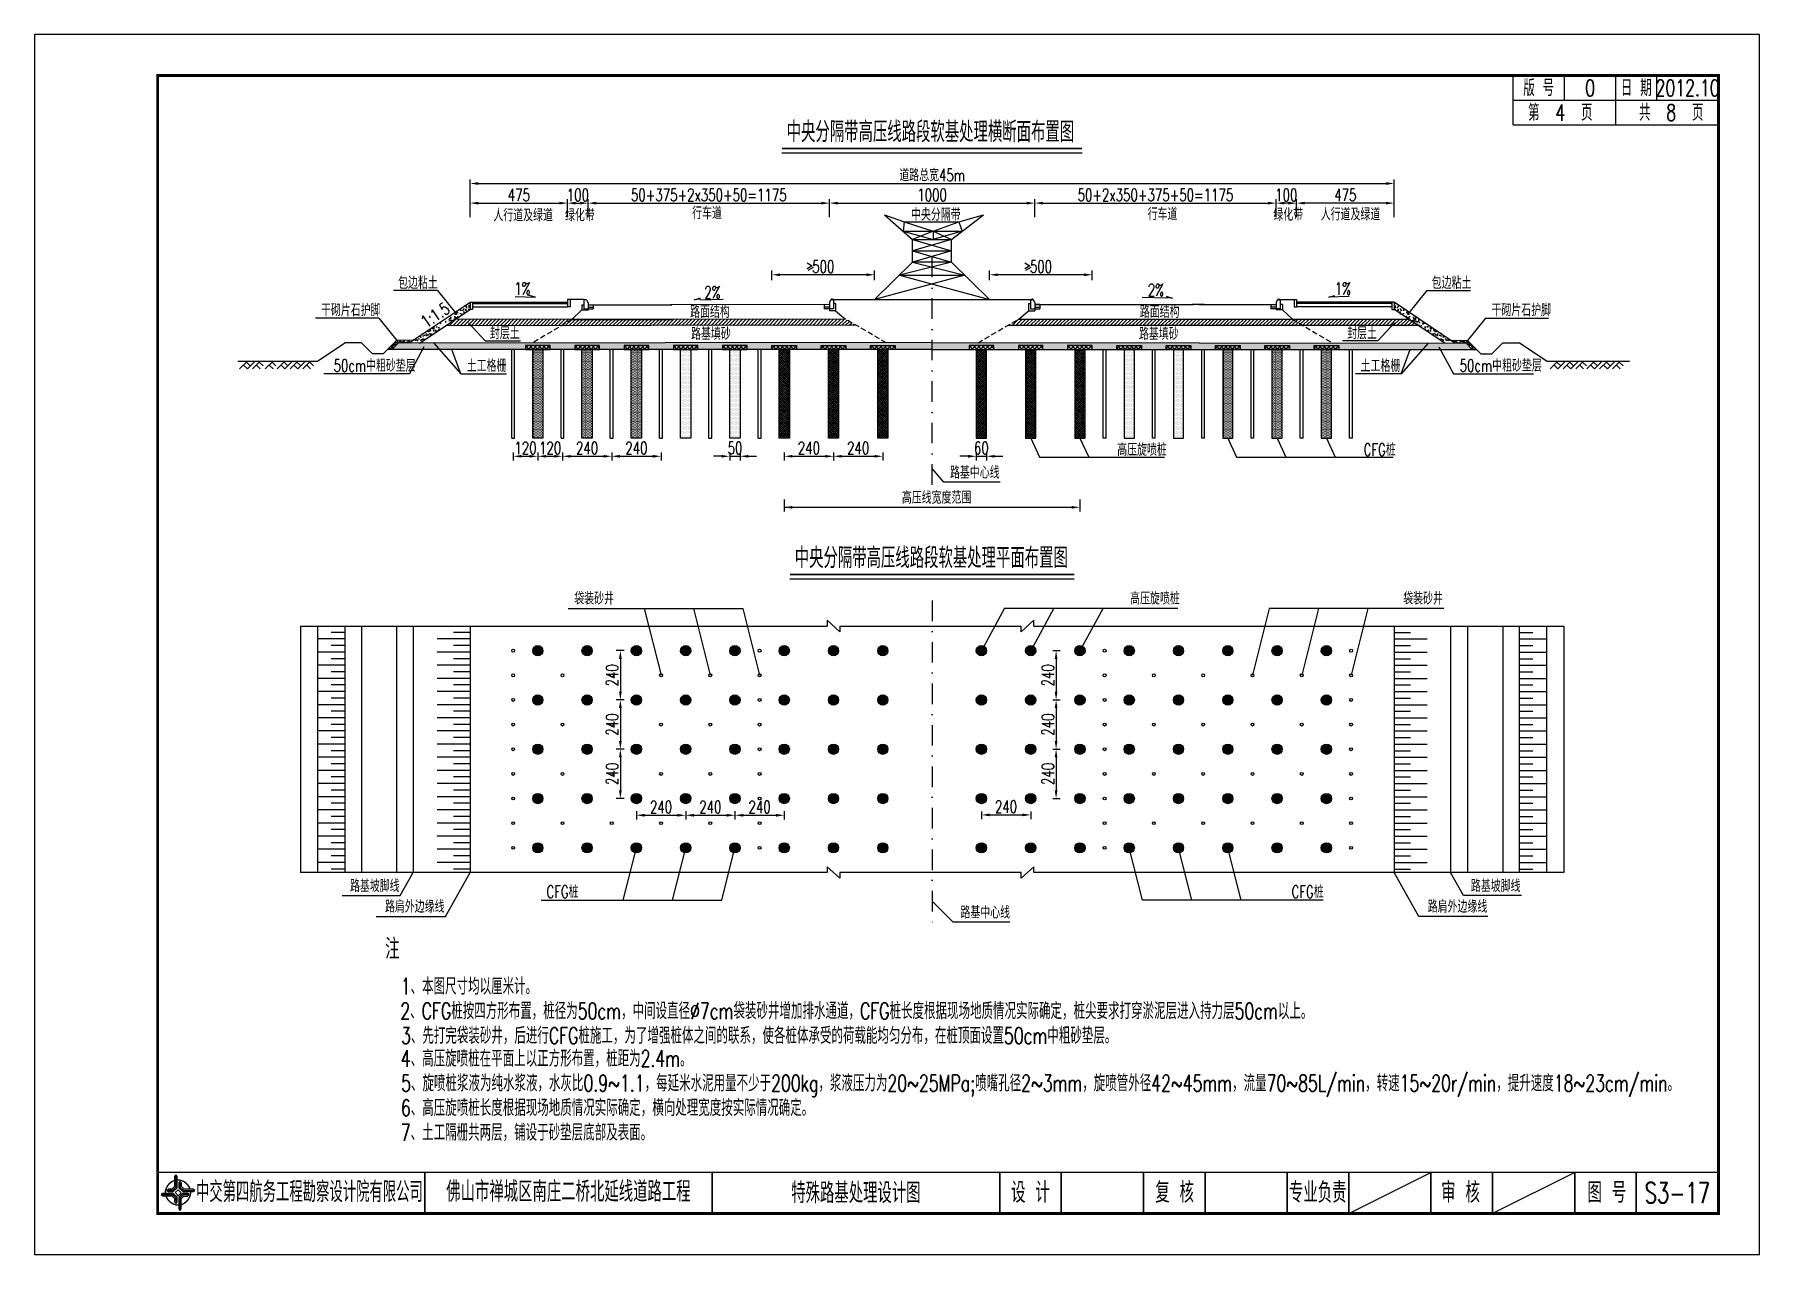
# Model space of a CAD drawing. Extents: x 216 to 3576, y 696 to 993.
# Drawn here: x 1476 to 1896, y 695.5 to 992.5 of the extents above; entities that cross this region are included whole.
import ezdxf
from ezdxf.enums import TextEntityAlignment as Align

# ---------------------------------------------------------------- set-up
doc = ezdxf.new("R2010")
doc.units = 0
doc.header["$LTSCALE"] = 5
doc.header["$PDMODE"] = 32
doc.header["$PDSIZE"] = 0.3
for name, pattern in [('DASHDOT', [1, 0.5, -0.25, 0, -0.25]), ('DASHED', [19.05, 12.7, -6.35]), ('HIDDEN', [0.375, 0.25, -0.125]), ('RICAD_LTYPE1', [0])]:
    doc.linetypes.add(name, pattern=pattern)
doc.layers.get('0').update_dxf_attribs({"linetype": 'CONTINUOUS'})
doc.layers.get('DEFPOINTS').update_dxf_attribs({"linetype": 'RICAD_LTYPE1'})
for name, color, linetype in [('2', 2, 'HIDDEN'), ('PP-COM', 7, 'CONTINUOUS'), ('YOLLOW', 2, 'CONTINUOUS'), ('图框', 7, 'CONTINUOUS'), ('填充', 8, 'CONTINUOUS'), ('尺寸标注', 4, 'CONTINUOUS'), ('文字', 7, 'CONTINUOUS'), ('次轮廓', 7, 'CONTINUOUS'), ('示坡线', 100, 'CONTINUOUS'), ('结构', 7, 'CONTINUOUS'), ('绿化', 3, 'CONTINUOUS'), ('道路结构', 7, 'CONTINUOUS')]:
    doc.layers.add(name, color=color, linetype=linetype)
doc.layers.add('标注', color=4, linetype='CONTINUOUS', lineweight=15)
doc.styles.get("Standard").update_dxf_attribs({"font": 'simplex1.shx', "width": 0.7, "bigfont": 'hztxt.shx'})
doc.dimstyles.new('比例1：200', dxfattribs={"dimtxt": 3, "dimasz": 2, "dimexe": 1, "dimexo": 1, "dimgap": 0.5, "dimtad": 1, "dimlfac": 20, "dimzin": 13, "dimdsep": 46, "dimtxsty": 'Standard', "dimcen": -0.09, "dimclrd": 256, "dimclre": 256, "dimclrt": 7, "dimaunit": 1, "dimadec": 0, "dimazin": 0, "dimtfac": 0.0005, "dimtix": 1, "dimtmove": 2, "dimatfit": 3, "dimfxl": 0, "dimtolj": 1, "dimtzin": 13, "dimarcsym": 0})
pattern_1 = [(0, (399.52273, 291.2505), (0.15625, 0.3125), [0, -0.3125])]
pattern_2 = [(45, (411.52273, 291.2505), (-0.26516504, 0.26516504), []), (135, (411.52273, 291.2505), (-0.26516504, -0.26516504), [])]
pattern_3 = [(45, (0, 588.2505), (-0.44194174, 0.44194174), [])]
pattern_4 = [(37.5, (0, 588.2505), (-0.0629934, 1.9268238), [0, -1.52, 0, -1.7, 0, -1.625]), (7.5, (0, 588.2505), (1.7697767, 2.822146), [0, -0.82, 0, -1.37, 0, -0.525]), (327.5, (-1.23, 588.2505), (3.1141419, 0.005659), [0, -0.5, 0, -1.8, 0, -2.35]), (317.5, (-1.23, 588.2505), (3.0061266, 0.8776756), [0, -0.25, 0, -1.18, 0, -1.35])]
pattern_5 = [(135, (2977.5512, 291.2505), (0.26516504, 0.26516504), []), (45, (2977.5512, 291.2505), (0.26516504, -0.26516504), [])]
pattern_6 = [(180, (2989.55122, 291.2505), (-0.15625, 0.3125), [0, -0.3125])]

msp = doc.modelspace()

# ---------------------------------------------------------------- texts
at = {"color": 7, "width": 0.7}
for s, p in [('中央分隔带高压线路段软基处理横断面布置图', (1659.1237, 966.31801)), ('中央分隔带高压线路段软基处理平面布置图', (1661.08858, 862.61468)), ('注', (1561.37141, 767.41542))]:
    msp.add_text(s, height=5, dxfattribs=at).set_placement(p)
at = {"width": 0.7}
for s, p in [('包边粘土', (1564.52244, 930.5882)), ('包边粘土', (1816.18458, 930.5882)), ('干砌片石护脚', (1545.74542, 923.94494)), ('干砌片石护脚', (1830.72853, 923.94494)), ('封层土', (1586.88787, 918.34207)), ('封层土', (1795.60832, 918.34207))]:
    msp.add_text(s, height=3, dxfattribs=at).set_placement(p)
for s, rotation, p in [('路面结构', 0.1010346, (1635.62145, 925.01923)), ('路面结构', 359.8989654, (1745.11866, 925.03392)), ('路基填砂', 0.1010346, (1635.85202, 919.67035)), ('路基填砂', 359.8989654, (1744.90463, 919.68502)), ('50cm中粗砂垫层', 359.8989654, (1548.79953, 911.94857)), ('土工格栅', 0.1010346, (1581.23389, 911.88839)), ('土工格栅', 359.8989654, (1798.87788, 911.90329)), ('50cm中粗砂垫层', 0.1010346, (1822.98574, 911.92657))]:
    msp.add_text(s, height=3, rotation=rotation, dxfattribs=at).set_placement(p, align=Align.MIDDLE_LEFT)
for s, p in [('袋装砂井', (1607.41721, 855.24804)), ('高压旋喷桩', (1742.75583, 855.24804)), ('袋装砂井', (1809.24021, 855.24804)), ('CFG桩', (1600.64472, 783.82496)), ('CFG桩', (1782.05152, 783.82496))]:
    msp.add_text(s, height=3, dxfattribs=at).set_placement(p, align=Align.MIDDLE_LEFT)
at = {"layer": '图框'}
for s, height, width, p in [('版 号', 4, 0.7, (1842.24162, 979.52876)), ('0', 4, 0.7, (1854.74162, 979.52876)), ('日 期', 4, 0.7, (1865.99162, 979.52876)), ('2012.10', 4, 0.7, (1878.49162, 979.52876)), ('中交第四航务工程勘察设计院有限公司', 5, 0.65, (1542.92246, 710.7772)), ('佛山市禅城区南庄二桥北延线道路工程', 5, 0.7, (1605.99162, 710.84346)), ('设 计', 5, 0.7, (1718.49238, 710.62335)), ('复 核', 5, 0.7, (1753.5872, 710.62335)), ('专业负责', 5, 0.7, (1788.43795, 710.62335)), ('审 核', 5, 0.7, (1823.21175, 710.62335)), ('图 号', 5, 0.7, (1858.83092, 710.62335))]:
    msp.add_text(s, height=height, dxfattribs=dict(at, width=width)).set_placement(p, align=Align.MIDDLE_CENTER)
at = {"layer": '尺寸标注', "color": 7, "width": 0.7}
msp.add_text('高压线宽度范围', height=3, dxfattribs=at).set_placement((1687.17947, 878.29439))
at = {"layer": '尺寸标注', "color": 7, "linetype": 'Continuous', "width": 0.7}
for s, p in [('1、本图尺寸均以厘米计。', (1565.1594, 758.81143)), ('2、CFG桩按四方形布置，桩径为50cm，中间设直径%%C7cm袋装砂井增加排水通道，CFG桩长度根据现场地质情况实际确定，桩尖要求打穿淤泥层进入持力层50cm以上。', (1565.05405, 752.81143)), ('3、先打完袋装砂井，后进行CFG桩施工，为了增强桩体之间的联系，使各桩体承受的荷载能均匀分布，在桩顶面设置50cm中粗砂垫层。', (1565.23599, 746.81143)), ('4、高压旋喷桩在平面上以正方形布置，桩距为2.4m。', (1565.18029, 741.23467)), ('5、旋喷桩浆液为纯水浆液，水灰比0.9~1.1，每延米水泥用量不少于200kg，浆液压力为20~25MPa;喷嘴孔径2~3mm，旋喷管外径42~45mm，流量70~85L/min，转速15~20r/min，提升速度18~23cm/min。', (1565.25724, 735.23467)), ('6、高压旋喷桩长度根据现场地质情况实际确定，横向处理宽度按实际情况确定。', (1565.20203, 729.23467)), ('7、土工隔栅共两层，铺设于砂垫层底部及表面。', (1565.17431, 723.23467))]:
    msp.add_text(s, height=4, dxfattribs=at).set_placement(p)
at = {"layer": '文字', "width": 0.7}
for s, p in [('人行道及绿道', (1587.72223, 947.03304)), ('绿化带', (1605.15979, 947.03304)), ('行车道', (1636.11088, 947.57223)), ('中央分隔带', (1689.4107, 947.18811)), ('行车道', (1747.0332, 947.32672)), ('绿化带', (1777.62149, 947.17195)), ('人行道及绿道', (1789.16944, 947.25751)), ('1%', (1592.81379, 929.17833)), ('2%', (1639.0608, 928.24835)), ('2%', (1747.05666, 928.79271)), ('1%', (1792.59267, 929.17833))]:
    msp.add_text(s, height=3, dxfattribs=at).set_placement(p)
msp.add_text('1:1.5', height=3, rotation=33.6900675, dxfattribs=at).set_placement((1571.39163, 920.99902))
for s, p in [('高压旋喷桩', (1739.60374, 891.45463)), ('CFG桩', (1799.60374, 891.45463)), ('路基中心线', (1698.89378, 885.90767)), ('路基坡脚线', (1552.80821, 785.27064)), ('路基坡脚线', (1825.7277, 785.27064)), ('路肩外边缘线', (1561.33721, 780.23042)), ('路肩外边缘线', (1815.21942, 780.23042)), ('路基中心线', (1701.44262, 778.80959))]:
    msp.add_text(s, height=3, dxfattribs=at).set_placement(p, align=Align.MIDDLE_LEFT)

# ---------------------------------------------------------------- blocks, each defined once
blk = doc.blocks.new('cs2')
for p, q in [((4729.92, 1071.66), (4729.6, 1071.1)), ((4730.59, 1071.79), (4730.14, 1071.79)), ((4730.59, 1071.79), (4730.59, 1069.54)), ((4729.56, 1070.97), (4729.56, 1069.04)), ((4730.59, 1069.54), (4729.56, 1069.54))]:
    blk.add_line(p, q)
for centre, start, end in [((4729.81, 1070.97), 150.42, 180), ((4730.14, 1071.54), 90, 150.42)]:
    blk.add_arc(centre, 0.25, start, end)
blk.add_point((4730.18, 1071.79))
blk = doc.blocks.new('*D89')
at = {"layer": 'DEFPOINTS', "color": 0}
for p in [(1605.79, 951.48), (1582.04, 947.03), (1605.79, 947.03)]:
    blk.add_point(p, dxfattribs=at)
at = {"layer": '标注', "lineweight": -2}
for p, q in [((1582.04, 948.03), (1582.04, 952.48)), ((1584.04, 951.48), (1603.79, 951.48)), ((1605.79, 948.03), (1605.79, 952.48))]:
    blk.add_line(p, q, dxfattribs=at)
at = {"layer": '标注'}
for points in [[(1584.04, 951.81), (1584.04, 951.14), (1582.04, 951.48)], [(1603.79, 951.81), (1603.79, 951.14), (1605.79, 951.48)]]:
    blk.add_solid(points, dxfattribs=at)
at = {"layer": '标注', "color": 7, "insert": (1593.91, 953.48), "char_height": 3, "attachment_point": 5}
blk.add_mtext('\\A1;475', dxfattribs=at)
blk = doc.blocks.new('*D90')
at = {"layer": 'DEFPOINTS', "color": 0}
for p in [(1610.79, 951.48), (1605.79, 947.03), (1610.79, 947.03)]:
    blk.add_point(p, dxfattribs=at)
at = {"layer": '标注', "lineweight": -2}
for p, q in [((1605.79, 948.03), (1605.79, 952.48)), ((1607.79, 951.48), (1608.79, 951.48)), ((1610.79, 948.03), (1610.79, 952.48))]:
    blk.add_line(p, q, dxfattribs=at)
at = {"layer": '标注'}
for points in [[(1607.79, 951.81), (1607.79, 951.14), (1605.79, 951.48)], [(1608.79, 951.81), (1608.79, 951.14), (1610.79, 951.48)]]:
    blk.add_solid(points, dxfattribs=at)
at = {"layer": '标注', "color": 7, "insert": (1608.29, 953.48), "char_height": 3, "attachment_point": 5}
blk.add_mtext('\\A1;100', dxfattribs=at)
blk = doc.blocks.new('*D91')
at = {"layer": 'DEFPOINTS', "color": 0}
for p in [(1669.54, 951.48), (1610.79, 947.03), (1669.54, 947.03)]:
    blk.add_point(p, dxfattribs=at)
at = {"layer": '标注', "lineweight": -2}
for p, q in [((1610.79, 948.03), (1610.79, 952.48)), ((1612.79, 951.48), (1667.54, 951.48)), ((1669.54, 948.03), (1669.54, 952.48))]:
    blk.add_line(p, q, dxfattribs=at)
at = {"layer": '标注'}
for points in [[(1612.79, 951.81), (1612.79, 951.14), (1610.79, 951.48)], [(1667.54, 951.81), (1667.54, 951.14), (1669.54, 951.48)]]:
    blk.add_solid(points, dxfattribs=at)
at = {"layer": '标注', "color": 7, "insert": (1640.16, 953.48), "char_height": 3, "attachment_point": 5}
blk.add_mtext('\\A1;50+375+2x350+50=1175', dxfattribs=at)
blk = doc.blocks.new('*D92')
at = {"layer": 'DEFPOINTS', "color": 0}
for p in [(1719.54, 951.48), (1669.54, 947.03), (1719.54, 947.03)]:
    blk.add_point(p, dxfattribs=at)
at = {"layer": '标注', "lineweight": -2}
for p, q in [((1669.54, 948.03), (1669.54, 952.48)), ((1671.54, 951.48), (1717.54, 951.48)), ((1719.54, 948.03), (1719.54, 952.48))]:
    blk.add_line(p, q, dxfattribs=at)
at = {"layer": '标注'}
for points in [[(1671.54, 951.81), (1671.54, 951.14), (1669.54, 951.48)], [(1717.54, 951.81), (1717.54, 951.14), (1719.54, 951.48)]]:
    blk.add_solid(points, dxfattribs=at)
at = {"layer": '标注', "color": 7, "insert": (1694.54, 953.48), "char_height": 3, "attachment_point": 5}
blk.add_mtext('\\A1;1000', dxfattribs=at)
blk = doc.blocks.new('*D93')
at = {"layer": 'DEFPOINTS', "color": 0}
for p in [(1778.29, 951.48), (1719.54, 947.03), (1778.29, 947.03)]:
    blk.add_point(p, dxfattribs=at)
at = {"layer": '标注', "lineweight": -2}
for p, q in [((1719.54, 948.03), (1719.54, 952.48)), ((1721.54, 951.48), (1776.29, 951.48)), ((1778.29, 948.03), (1778.29, 952.48))]:
    blk.add_line(p, q, dxfattribs=at)
at = {"layer": '标注'}
for points in [[(1721.54, 951.81), (1721.54, 951.14), (1719.54, 951.48)], [(1776.29, 951.81), (1776.29, 951.14), (1778.29, 951.48)]]:
    blk.add_solid(points, dxfattribs=at)
at = {"layer": '标注', "color": 7, "insert": (1748.91, 953.48), "char_height": 3, "attachment_point": 5}
blk.add_mtext('\\A1;50+2x350+375+50=1175', dxfattribs=at)
blk = doc.blocks.new('*D94')
at = {"layer": 'DEFPOINTS', "color": 0}
for p in [(1807.04, 956.26), (1582.04, 947.03), (1807.04, 947.03)]:
    blk.add_point(p, dxfattribs=at)
at = {"layer": '标注', "lineweight": -2}
for p, q in [((1582.04, 950.26), (1582.04, 957.26)), ((1584.04, 956.26), (1805.04, 956.26)), ((1807.04, 950.26), (1807.04, 957.26))]:
    blk.add_line(p, q, dxfattribs=at)
at = {"layer": '标注'}
for points in [[(1584.04, 956.59), (1584.04, 955.92), (1582.04, 956.26)], [(1805.04, 956.59), (1805.04, 955.92), (1807.04, 956.26)]]:
    blk.add_solid(points, dxfattribs=at)
at = {"layer": '标注', "color": 7, "insert": (1694.54, 958.26), "char_height": 3, "attachment_point": 5}
blk.add_mtext('\\A1;道路总宽45m', dxfattribs=at)
blk = doc.blocks.new('*D95')
at = {"layer": 'DEFPOINTS', "color": 0}
for p in [(1783.29, 951.48), (1783.29, 947.03), (1807.04, 947.03)]:
    blk.add_point(p, dxfattribs=at)
at = {"layer": '标注', "lineweight": -2}
for p, q in [((1783.29, 948.03), (1783.29, 952.48)), ((1805.04, 951.48), (1785.29, 951.48)), ((1807.04, 948.03), (1807.04, 952.48))]:
    blk.add_line(p, q, dxfattribs=at)
at = {"layer": '标注'}
for points in [[(1785.29, 951.81), (1785.29, 951.14), (1783.29, 951.48)], [(1805.04, 951.81), (1805.04, 951.14), (1807.04, 951.48)]]:
    blk.add_solid(points, dxfattribs=at)
at = {"layer": '标注', "color": 7, "insert": (1795.16, 953.48), "char_height": 3, "attachment_point": 5}
blk.add_mtext('\\A1;475', dxfattribs=at)
blk = doc.blocks.new('*D96')
at = {"layer": 'DEFPOINTS', "color": 0}
for p in [(1778.29, 951.48), (1778.29, 947.03), (1783.29, 947.03)]:
    blk.add_point(p, dxfattribs=at)
at = {"layer": '标注', "lineweight": -2}
for p, q in [((1778.29, 948.03), (1778.29, 952.48)), ((1781.29, 951.48), (1780.29, 951.48)), ((1783.29, 948.03), (1783.29, 952.48))]:
    blk.add_line(p, q, dxfattribs=at)
at = {"layer": '标注'}
for points in [[(1780.29, 951.81), (1780.29, 951.14), (1778.29, 951.48)], [(1781.29, 951.81), (1781.29, 951.14), (1783.29, 951.48)]]:
    blk.add_solid(points, dxfattribs=at)
at = {"layer": '标注', "color": 7, "insert": (1780.79, 953.48), "char_height": 3, "attachment_point": 5}
blk.add_mtext('\\A1;100', dxfattribs=at)
blk = doc.blocks.new('*D97')
at = {"layer": 'DEFPOINTS', "color": 0}
for p in [(1604.54, 891.76), (1616.54, 891.76), (1616.54, 889.85)]:
    blk.add_point(p, dxfattribs=at)
at = {"layer": '尺寸标注', "lineweight": -2}
for p, q in [((1604.54, 890.76), (1604.54, 888.85)), ((1616.54, 890.76), (1616.54, 888.85)), ((1606.54, 889.85), (1614.54, 889.85))]:
    blk.add_line(p, q, dxfattribs=at)
at = {"layer": '尺寸标注'}
for points in [[(1606.54, 890.18), (1606.54, 889.52), (1604.54, 889.85)], [(1614.54, 890.18), (1614.54, 889.52), (1616.54, 889.85)]]:
    blk.add_solid(points, dxfattribs=at)
at = {"layer": '尺寸标注', "color": 7, "insert": (1610.54, 891.85), "char_height": 3, "attachment_point": 5}
blk.add_mtext('\\A1;240', dxfattribs=at)
blk = doc.blocks.new('*D98')
at = {"layer": 'DEFPOINTS', "color": 0}
for p in [(1592.54, 891.76), (1598.54, 891.76), (1598.54, 889.85)]:
    blk.add_point(p, dxfattribs=at)
at = {"layer": '尺寸标注', "lineweight": -2}
for p, q in [((1592.54, 890.76), (1592.54, 888.85)), ((1598.54, 890.76), (1598.54, 888.85)), ((1594.54, 889.85), (1596.54, 889.85))]:
    blk.add_line(p, q, dxfattribs=at)
at = {"layer": '尺寸标注'}
for points in [[(1594.54, 890.18), (1594.54, 889.52), (1592.54, 889.85)], [(1596.54, 890.18), (1596.54, 889.52), (1598.54, 889.85)]]:
    blk.add_solid(points, dxfattribs=at)
at = {"layer": '尺寸标注', "color": 7, "insert": (1595.54, 891.85), "char_height": 3, "attachment_point": 5}
blk.add_mtext('\\A1;120', dxfattribs=at)
blk = doc.blocks.new('*D99')
at = {"layer": 'DEFPOINTS', "color": 0}
for p in [(1705.29, 891.76), (1707.79, 891.76), (1707.79, 889.85)]:
    blk.add_point(p, dxfattribs=at)
at = {"layer": '尺寸标注', "lineweight": -2}
for p, q in [((1705.29, 890.76), (1705.29, 888.85)), ((1707.79, 890.76), (1707.79, 888.85)), ((1703.29, 889.85), (1701.29, 889.85)), ((1705.29, 889.85), (1707.79, 889.85)), ((1709.79, 889.85), (1711.79, 889.85))]:
    blk.add_line(p, q, dxfattribs=at)
at = {"layer": '尺寸标注'}
for points in [[(1703.29, 890.18), (1703.29, 889.52), (1705.29, 889.85)], [(1709.79, 890.18), (1709.79, 889.52), (1707.79, 889.85)]]:
    blk.add_solid(points, dxfattribs=at)
at = {"layer": '尺寸标注', "color": 7, "insert": (1706.54, 891.85), "char_height": 3, "attachment_point": 5}
blk.add_mtext('\\A1;60', dxfattribs=at)
blk = doc.blocks.new('*D100')
at = {"layer": 'DEFPOINTS', "color": 0}
for p in [(1622.54, 804.45), (1634.54, 804.45), (1634.54, 802.46)]:
    blk.add_point(p, dxfattribs=at)
at = {"layer": '尺寸标注', "lineweight": -2}
for p, q in [((1622.54, 803.45), (1622.54, 801.46)), ((1624.54, 802.46), (1632.54, 802.46)), ((1634.54, 803.45), (1634.54, 801.46))]:
    blk.add_line(p, q, dxfattribs=at)
at = {"layer": '尺寸标注'}
for points in [[(1624.54, 802.79), (1624.54, 802.12), (1622.54, 802.46)], [(1632.54, 802.79), (1632.54, 802.12), (1634.54, 802.46)]]:
    blk.add_solid(points, dxfattribs=at)
at = {"layer": '尺寸标注', "color": 7, "insert": (1628.54, 804.46), "char_height": 3, "attachment_point": 5}
blk.add_mtext('\\A1;240', dxfattribs=at)
blk = doc.blocks.new('*D101')
at = {"layer": 'DEFPOINTS', "color": 0}
for p in [(1634.54, 804.45), (1646.54, 804.45), (1646.54, 802.46)]:
    blk.add_point(p, dxfattribs=at)
at = {"layer": '尺寸标注', "lineweight": -2}
for p, q in [((1634.54, 803.45), (1634.54, 801.46)), ((1636.54, 802.46), (1644.54, 802.46)), ((1646.54, 803.45), (1646.54, 801.46))]:
    blk.add_line(p, q, dxfattribs=at)
at = {"layer": '尺寸标注'}
for points in [[(1636.54, 802.79), (1636.54, 802.12), (1634.54, 802.46)], [(1644.54, 802.79), (1644.54, 802.12), (1646.54, 802.46)]]:
    blk.add_solid(points, dxfattribs=at)
at = {"layer": '尺寸标注', "color": 7, "insert": (1640.54, 804.46), "char_height": 3, "attachment_point": 5}
blk.add_mtext('\\A1;240', dxfattribs=at)
blk = doc.blocks.new('*D102')
at = {"layer": 'DEFPOINTS', "color": 0}
for p in [(1646.54, 804.45), (1658.54, 804.45), (1658.54, 802.46)]:
    blk.add_point(p, dxfattribs=at)
at = {"layer": '尺寸标注', "lineweight": -2}
for p, q in [((1646.54, 803.45), (1646.54, 801.46)), ((1648.54, 802.46), (1656.54, 802.46)), ((1658.54, 803.45), (1658.54, 801.46))]:
    blk.add_line(p, q, dxfattribs=at)
at = {"layer": '尺寸标注'}
for points in [[(1648.54, 802.79), (1648.54, 802.12), (1646.54, 802.46)], [(1656.54, 802.79), (1656.54, 802.12), (1658.54, 802.46)]]:
    blk.add_solid(points, dxfattribs=at)
at = {"layer": '尺寸标注', "color": 7, "insert": (1652.54, 804.46), "char_height": 3, "attachment_point": 5}
blk.add_mtext('\\A1;240', dxfattribs=at)
blk = doc.blocks.new('*D103')
at = {"layer": 'DEFPOINTS', "color": 0}
for p in [(1620.59, 842.53), (1618.64, 830.53), (1620.59, 830.53)]:
    blk.add_point(p, dxfattribs=at)
at = {"layer": '尺寸标注', "lineweight": -2}
for p, q in [((1619.59, 842.53), (1617.64, 842.53)), ((1618.64, 840.53), (1618.64, 832.53)), ((1619.59, 830.53), (1617.64, 830.53))]:
    blk.add_line(p, q, dxfattribs=at)
at = {"layer": '尺寸标注'}
for points in [[(1618.3, 840.53), (1618.97, 840.53), (1618.64, 842.53)], [(1618.3, 832.53), (1618.97, 832.53), (1618.64, 830.53)]]:
    blk.add_solid(points, dxfattribs=at)
at = {"layer": '尺寸标注', "color": 7, "insert": (1616.64, 836.53), "char_height": 3, "attachment_point": 5, "rotation": 90}
blk.add_mtext('\\A1;240', dxfattribs=at)
blk = doc.blocks.new('*D104')
at = {"layer": 'DEFPOINTS', "color": 0}
for p in [(1620.59, 830.53), (1618.64, 818.53), (1620.59, 818.53)]:
    blk.add_point(p, dxfattribs=at)
at = {"layer": '尺寸标注', "lineweight": -2}
for p, q in [((1619.59, 830.53), (1617.64, 830.53)), ((1618.64, 828.53), (1618.64, 820.53)), ((1619.59, 818.53), (1617.64, 818.53))]:
    blk.add_line(p, q, dxfattribs=at)
at = {"layer": '尺寸标注'}
for points in [[(1618.3, 828.53), (1618.97, 828.53), (1618.64, 830.53)], [(1618.3, 820.53), (1618.97, 820.53), (1618.64, 818.53)]]:
    blk.add_solid(points, dxfattribs=at)
at = {"layer": '尺寸标注', "color": 7, "insert": (1616.64, 824.53), "char_height": 3, "attachment_point": 5, "rotation": 90}
blk.add_mtext('\\A1;240', dxfattribs=at)
blk = doc.blocks.new('*D105')
at = {"layer": 'DEFPOINTS', "color": 0}
for p in [(1620.59, 818.53), (1618.64, 806.53), (1620.59, 806.53)]:
    blk.add_point(p, dxfattribs=at)
at = {"layer": '尺寸标注', "lineweight": -2}
for p, q in [((1619.59, 818.53), (1617.64, 818.53)), ((1618.64, 816.53), (1618.64, 808.53)), ((1619.59, 806.53), (1617.64, 806.53))]:
    blk.add_line(p, q, dxfattribs=at)
at = {"layer": '尺寸标注'}
for points in [[(1618.3, 816.53), (1618.97, 816.53), (1618.64, 818.53)], [(1618.3, 808.53), (1618.97, 808.53), (1618.64, 806.53)]]:
    blk.add_solid(points, dxfattribs=at)
at = {"layer": '尺寸标注', "color": 7, "insert": (1616.64, 812.53), "char_height": 3, "attachment_point": 5, "rotation": 90}
blk.add_mtext('\\A1;240', dxfattribs=at)
blk = doc.blocks.new('*D106')
at = {"layer": 'DEFPOINTS', "color": 0}
for p in [(1722.96, 842.53), (1722.96, 830.53), (1724.73, 830.53)]:
    blk.add_point(p, dxfattribs=at)
at = {"layer": '尺寸标注', "lineweight": -2}
for p, q in [((1723.96, 842.53), (1725.73, 842.53)), ((1724.73, 840.53), (1724.73, 832.53)), ((1723.96, 830.53), (1725.73, 830.53))]:
    blk.add_line(p, q, dxfattribs=at)
at = {"layer": '尺寸标注'}
for points in [[(1724.39, 840.53), (1725.06, 840.53), (1724.73, 842.53)], [(1724.39, 832.53), (1725.06, 832.53), (1724.73, 830.53)]]:
    blk.add_solid(points, dxfattribs=at)
at = {"layer": '尺寸标注', "color": 7, "insert": (1722.73, 836.53), "char_height": 3, "attachment_point": 5, "rotation": 90}
blk.add_mtext('\\A1;240', dxfattribs=at)
blk = doc.blocks.new('*D107')
at = {"layer": 'DEFPOINTS', "color": 0}
for p in [(1722.96, 830.53), (1722.96, 818.53), (1724.73, 818.53)]:
    blk.add_point(p, dxfattribs=at)
at = {"layer": '尺寸标注', "lineweight": -2}
for p, q in [((1723.96, 830.53), (1725.73, 830.53)), ((1724.73, 828.53), (1724.73, 820.53)), ((1723.96, 818.53), (1725.73, 818.53))]:
    blk.add_line(p, q, dxfattribs=at)
at = {"layer": '尺寸标注'}
for points in [[(1724.39, 828.53), (1725.06, 828.53), (1724.73, 830.53)], [(1724.39, 820.53), (1725.06, 820.53), (1724.73, 818.53)]]:
    blk.add_solid(points, dxfattribs=at)
at = {"layer": '尺寸标注', "color": 7, "insert": (1722.73, 824.53), "char_height": 3, "attachment_point": 5, "rotation": 90}
blk.add_mtext('\\A1;240', dxfattribs=at)
blk = doc.blocks.new('*D108')
at = {"layer": 'DEFPOINTS', "color": 0}
for p in [(1722.96, 818.53), (1722.96, 806.53), (1724.73, 806.53)]:
    blk.add_point(p, dxfattribs=at)
at = {"layer": '尺寸标注', "lineweight": -2}
for p, q in [((1723.96, 818.53), (1725.73, 818.53)), ((1724.73, 816.53), (1724.73, 808.53)), ((1723.96, 806.53), (1725.73, 806.53))]:
    blk.add_line(p, q, dxfattribs=at)
at = {"layer": '尺寸标注'}
for points in [[(1724.39, 816.53), (1725.06, 816.53), (1724.73, 818.53)], [(1724.39, 808.53), (1725.06, 808.53), (1724.73, 806.53)]]:
    blk.add_solid(points, dxfattribs=at)
at = {"layer": '尺寸标注', "color": 7, "insert": (1722.73, 812.53), "char_height": 3, "attachment_point": 5, "rotation": 90}
blk.add_mtext('\\A1;240', dxfattribs=at)
blk = doc.blocks.new('*D109')
at = {"layer": 'DEFPOINTS', "color": 0}
for p in [(1706.54, 804.36), (1718.54, 804.36), (1718.54, 802.54)]:
    blk.add_point(p, dxfattribs=at)
at = {"layer": '尺寸标注', "lineweight": -2}
for p, q in [((1706.54, 803.36), (1706.54, 801.54)), ((1708.54, 802.54), (1716.54, 802.54)), ((1718.54, 803.36), (1718.54, 801.54))]:
    blk.add_line(p, q, dxfattribs=at)
at = {"layer": '尺寸标注'}
for points in [[(1708.54, 802.88), (1708.54, 802.21), (1706.54, 802.54)], [(1716.54, 802.88), (1716.54, 802.21), (1718.54, 802.54)]]:
    blk.add_solid(points, dxfattribs=at)
at = {"layer": '尺寸标注', "color": 7, "insert": (1712.54, 804.54), "char_height": 3, "attachment_point": 5}
blk.add_mtext('\\A1;240', dxfattribs=at)
blk = doc.blocks.new('series')
at = {"width": 0.75}
for tag, height, p in [('页码', 4, (-35, -19)), ('图名', 5, (-220, -282)), ('图号', 5, (-20, -282))]:
    blk.add_attdef(tag, text='', height=height, dxfattribs=at).set_placement(p, align=Align.MIDDLE_CENTER)
blk = doc.blocks.new('tb')
at = {"lineweight": -3}
h = blk.add_hatch(color=256, dxfattribs=at)
h.paths.add_polyline_path([(-1.23, -0.13), (-3.78, -0.14), (-4.14, -0.41), (-1.4, -0.44), (-0.56, -1.24), (-0.54, -2.62), (-0.27, -2.2), (-0.26, -1.06)])
h.paths.add_polyline_path([(0.13, -1.08), (0.14, -3.86), (0.41, -4.26), (0.44, -1.24), (1.25, -0.43), (2.66, -0.43), (2.26, -0.16), (1.07, -0.15)])
h.paths.add_polyline_path([(1.08, 0.3), (3.62, 0.3), (4.02, 0.56), (1.25, 0.57), (0.43, 1.39), (0.43, 2.8), (0.16, 2.41), (0.15, 1.24)])
h.paths.add_polyline_path([(-0.28, 1.21), (-0.28, 3.99), (-0.56, 4.39), (-0.57, 1.41), (-1.38, 0.6), (-2.74, 0.56), (-2.33, 0.3), (-1.2, 0.29)])
for p, q in [((-0.56, 4.39), (-0.57, 1.41)), ((-1.38, 0.6), (-2.74, 0.56)), ((-0.57, 1.41), (-1.38, 0.6)), ((0.43, 2.8), (0.43, 1.39)), ((0.43, 1.39), (1.25, 0.57)), ((1.25, 0.57), (4.02, 0.56)), ((-4.14, -0.41), (-1.4, -0.44)), ((-1.4, -0.44), (-0.56, -1.24)), ((-0.56, -1.24), (-0.54, -2.62)), ((0.41, -4.26), (0.44, -1.24)), ((0.44, -1.24), (1.25, -0.43)), ((1.25, -0.43), (2.66, -0.43))]:
    blk.add_line(p, q, dxfattribs=at)
at = {"lineweight": -3, "flags": 128}
for points in [[(-0.9, 3.99), (-0.9, 1.58), (-1.53, 0.91), (-2.34, 0.91), (-2.74, 0.56), (-2.33, 0.3), (-1.2, 0.29), (-0.28, 1.21), (-0.28, 3.99), (-0.56, 4.39)], [(-0.04, 0.77), (0.68, 0.04), (-0.04, -0.69), (-0.77, 0.05)], [(3.62, 0.92), (1.43, 0.92), (0.77, 1.54), (0.77, 2.38), (0.43, 2.8), (0.16, 2.41), (0.15, 1.24), (1.08, 0.3), (3.62, 0.3), (4.02, 0.56)], [(-3.73, -0.76), (-1.54, -0.76), (-0.89, -1.39), (-0.89, -2.21), (-0.54, -2.62), (-0.27, -2.2), (-0.26, -1.06), (-1.23, -0.13), (-3.78, -0.14), (-4.14, -0.41)], [(0.75, -3.85), (0.75, -1.43), (1.4, -0.78), (2.26, -0.78), (2.66, -0.43), (2.26, -0.16), (1.07, -0.15), (0.13, -1.08), (0.14, -3.86), (0.41, -4.26)]]:
    blk.add_lwpolyline(points, close=True, dxfattribs=at)
at = {"lineweight": -3, "const_width": 0.35, "flags": 128}
for points in [[(-0.9, 3.02, 0.324167), (-3.16, -0.14)], [(2.88, 0.92, 0.324403), (-0.24, 3.15)], [(0.75, -2.86, 0.325418), (3.02, 0.26)], [(-2.98, -0.76, 0.322976), (0.14, -2.98)]]:
    blk.add_lwpolyline(points, format="xyb", dxfattribs=at)
blk = doc.blocks.new('*D111')
at = {"layer": 'DEFPOINTS', "color": 0}
for p in [(1598.54, 891.76), (1604.54, 891.76), (1604.54, 889.85)]:
    blk.add_point(p, dxfattribs=at)
at = {"layer": '尺寸标注', "lineweight": -2}
for p, q in [((1598.54, 890.76), (1598.54, 888.85)), ((1604.54, 890.76), (1604.54, 888.85)), ((1600.54, 889.85), (1602.54, 889.85))]:
    blk.add_line(p, q, dxfattribs=at)
at = {"layer": '尺寸标注'}
for points in [[(1600.54, 890.18), (1600.54, 889.52), (1598.54, 889.85)], [(1602.54, 890.18), (1602.54, 889.52), (1604.54, 889.85)]]:
    blk.add_solid(points, dxfattribs=at)
at = {"layer": '尺寸标注', "color": 7, "insert": (1601.54, 891.85), "char_height": 3, "attachment_point": 5}
blk.add_mtext('\\A1;120', dxfattribs=at)
blk = doc.blocks.new('*D112')
at = {"layer": 'DEFPOINTS', "color": 0}
for p in [(1616.54, 891.76), (1628.54, 891.76), (1628.54, 889.85)]:
    blk.add_point(p, dxfattribs=at)
at = {"layer": '尺寸标注', "lineweight": -2}
for p, q in [((1616.54, 890.76), (1616.54, 888.85)), ((1628.54, 890.76), (1628.54, 888.85)), ((1618.54, 889.85), (1626.54, 889.85))]:
    blk.add_line(p, q, dxfattribs=at)
at = {"layer": '尺寸标注'}
for points in [[(1618.54, 890.18), (1618.54, 889.52), (1616.54, 889.85)], [(1626.54, 890.18), (1626.54, 889.52), (1628.54, 889.85)]]:
    blk.add_solid(points, dxfattribs=at)
at = {"layer": '尺寸标注', "color": 7, "insert": (1622.54, 891.85), "char_height": 3, "attachment_point": 5}
blk.add_mtext('\\A1;240', dxfattribs=at)
blk = doc.blocks.new('*D113')
at = {"layer": 'DEFPOINTS', "color": 0}
for p in [(1658.54, 891.76), (1670.54, 891.76), (1670.54, 889.85)]:
    blk.add_point(p, dxfattribs=at)
at = {"layer": '尺寸标注', "lineweight": -2}
for p, q in [((1658.54, 890.76), (1658.54, 888.85)), ((1670.54, 890.76), (1670.54, 888.85)), ((1660.54, 889.85), (1668.54, 889.85))]:
    blk.add_line(p, q, dxfattribs=at)
at = {"layer": '尺寸标注'}
for points in [[(1660.54, 890.18), (1660.54, 889.52), (1658.54, 889.85)], [(1668.54, 890.18), (1668.54, 889.52), (1670.54, 889.85)]]:
    blk.add_solid(points, dxfattribs=at)
at = {"layer": '尺寸标注', "color": 7, "insert": (1664.54, 891.85), "char_height": 3, "attachment_point": 5}
blk.add_mtext('\\A1;240', dxfattribs=at)
blk = doc.blocks.new('*D114')
at = {"layer": 'DEFPOINTS', "color": 0}
for p in [(1670.54, 891.76), (1682.54, 891.76), (1682.54, 889.85)]:
    blk.add_point(p, dxfattribs=at)
at = {"layer": '尺寸标注', "lineweight": -2}
for p, q in [((1670.54, 890.76), (1670.54, 888.85)), ((1682.54, 890.76), (1682.54, 888.85)), ((1672.54, 889.85), (1680.54, 889.85))]:
    blk.add_line(p, q, dxfattribs=at)
at = {"layer": '尺寸标注'}
for points in [[(1672.54, 890.18), (1672.54, 889.52), (1670.54, 889.85)], [(1680.54, 890.18), (1680.54, 889.52), (1682.54, 889.85)]]:
    blk.add_solid(points, dxfattribs=at)
at = {"layer": '尺寸标注', "color": 7, "insert": (1676.54, 891.85), "char_height": 3, "attachment_point": 5}
blk.add_mtext('\\A1;240', dxfattribs=at)
blk = doc.blocks.new('*D115')
at = {"layer": 'DEFPOINTS', "color": 0}
for p in [(1645.29, 891.76), (1647.79, 891.76), (1647.79, 889.85)]:
    blk.add_point(p, dxfattribs=at)
at = {"layer": '尺寸标注', "lineweight": -2}
for p, q in [((1645.29, 890.76), (1645.29, 888.85)), ((1647.79, 890.76), (1647.79, 888.85)), ((1643.29, 889.85), (1641.29, 889.85)), ((1645.29, 889.85), (1647.79, 889.85)), ((1649.79, 889.85), (1651.79, 889.85))]:
    blk.add_line(p, q, dxfattribs=at)
at = {"layer": '尺寸标注'}
for points in [[(1643.29, 890.18), (1643.29, 889.52), (1645.29, 889.85)], [(1649.79, 890.18), (1649.79, 889.52), (1647.79, 889.85)]]:
    blk.add_solid(points, dxfattribs=at)
at = {"layer": '尺寸标注', "color": 7, "insert": (1646.54, 891.85), "char_height": 3, "attachment_point": 5}
blk.add_mtext('\\A1;50', dxfattribs=at)
blk = doc.blocks.new('*D140')
at = {"layer": 'DEFPOINTS', "color": 0}
for p in [(1655.54, 934.04), (1655.54, 931.74), (1680.54, 931.74)]:
    blk.add_point(p, dxfattribs=at)
at = {"layer": '尺寸标注', "lineweight": -2}
for p, q in [((1655.54, 932.74), (1655.54, 935.04)), ((1678.54, 934.04), (1657.54, 934.04)), ((1680.54, 932.74), (1680.54, 935.04))]:
    blk.add_line(p, q, dxfattribs=at)
at = {"layer": '尺寸标注'}
for points in [[(1657.54, 934.37), (1657.54, 933.7), (1655.54, 934.04)], [(1678.54, 934.37), (1678.54, 933.7), (1680.54, 934.04)]]:
    blk.add_solid(points, dxfattribs=at)
at = {"layer": '尺寸标注', "color": 7, "insert": (1668.04, 936.04), "char_height": 3, "attachment_point": 5}
blk.add_mtext('\\A1;500', dxfattribs=at)
blk = doc.blocks.new('*D141')
at = {"layer": 'DEFPOINTS', "color": 0}
for p in [(1708.54, 934.04), (1708.54, 931.74), (1733.54, 931.74)]:
    blk.add_point(p, dxfattribs=at)
at = {"layer": '尺寸标注', "lineweight": -2}
for p, q in [((1708.54, 932.74), (1708.54, 935.04)), ((1731.54, 934.04), (1710.54, 934.04)), ((1733.54, 932.74), (1733.54, 935.04))]:
    blk.add_line(p, q, dxfattribs=at)
at = {"layer": '尺寸标注'}
for points in [[(1710.54, 934.37), (1710.54, 933.7), (1708.54, 934.04)], [(1731.54, 934.37), (1731.54, 933.7), (1733.54, 934.04)]]:
    blk.add_solid(points, dxfattribs=at)
at = {"layer": '尺寸标注', "color": 7, "insert": (1721.04, 936.04), "char_height": 3, "attachment_point": 5}
blk.add_mtext('\\A1;500', dxfattribs=at)
blk = doc.blocks.new('电塔')
at = {"layer": '填充'}
for p, q in [((1262.96, 651.62), (1269.8, 645.66)), ((1262.96, 651.62), (1267.75, 649.9)), ((1279.28, 645.66), (1287.07, 651.62)), ((1281.08, 649.9), (1287.07, 651.62)), ((1267.75, 649.9), (1267.52, 647.65)), ((1267.52, 647.65), (1281.87, 647.65)), ((1267.52, 647.65), (1274.78, 645.66)), ((1267.75, 649.9), (1281.08, 649.9)), ((1267.75, 649.9), (1274.78, 647.65)), ((1274.78, 647.65), (1269.8, 645.66)), ((1274.78, 647.65), (1281.08, 649.9)), ((1274.78, 647.65), (1274.78, 645.66)), ((1274.78, 647.65), (1279.28, 645.66)), ((1281.87, 647.65), (1274.78, 645.66)), ((1281.08, 649.9), (1281.87, 647.65)), ((1279.28, 645.66), (1269.75, 642.89)), ((1269.75, 642.89), (1279.23, 642.89)), ((1269.75, 642.89), (1279.23, 642.89)), ((1269.75, 642.89), (1279.28, 640.12)), ((1269.8, 640.12), (1269.8, 645.66)), ((1269.8, 645.66), (1279.28, 645.66)), ((1269.8, 645.66), (1279.23, 642.89)), ((1279.23, 642.89), (1269.8, 640.12)), ((1279.28, 640.12), (1279.28, 645.66)), ((1269.8, 640.12), (1260.54, 631.03)), ((1279.28, 640.12), (1266.56, 636.94)), ((1279.28, 640.12), (1269.8, 640.12)), ((1269.8, 640.12), (1282.51, 636.94)), ((1279.28, 640.12), (1288.54, 631.03)), ((1279.28, 640.12), (1279.28, 640.12)), ((1282.51, 636.94), (1260.54, 631.03)), ((1266.56, 636.94), (1282.51, 636.94)), ((1266.56, 636.94), (1288.54, 631.03))]:
    blk.add_line(p, q, dxfattribs=at)
blk = doc.blocks.new('123')
at = {"color": 7}
blk.add_lwpolyline([(635.99, 695.53), (635.99, 992.53), (215.99, 992.53), (215.99, 695.53)], close=True, dxfattribs=at)

# ---------------------------------------------------------------- dimensions: what is measured, and where the dimension line sits
at = {"layer": '尺寸标注'}
for base, p1, p2, picture, middle in [((1655.53838, 934.03534), (1680.53838, 931.74221), (1655.53838, 931.74221), '*D140', (1668.03838, 936.03534)), ((1708.53557, 934.03534), (1733.53557, 931.74221), (1708.53557, 931.74221), '*D141', (1721.03557, 936.03534))]:
    dim = msp.add_linear_dim(base=base, p1=p1, p2=p2, dimstyle='比例1：200', dxfattribs=at)
    dim.commit()
    dim.dimension.update_dxf_attribs({"geometry": picture, "text_midpoint": middle})
for base, p1, p2, picture, middle in [((1598.53698, 889.84908), (1592.53698, 891.75956), (1598.53698, 891.75956), '*D98', (1595.53698, 891.84908)), ((1604.53698, 889.84908), (1598.53698, 891.75956), (1604.53698, 891.75956), '*D111', (1601.53698, 891.84908)), ((1616.53698, 889.84908), (1604.53698, 891.75956), (1616.53698, 891.75956), '*D97', (1610.53698, 891.84908)), ((1628.53698, 889.84908), (1616.53698, 891.75956), (1628.53698, 891.75956), '*D112', (1622.53698, 891.84908)), ((1647.78698, 889.84908), (1645.28698, 891.75956), (1647.78698, 891.75956), '*D115', (1646.53698, 891.84908)), ((1670.53698, 889.84908), (1658.53698, 891.75956), (1670.53698, 891.75956), '*D113', (1664.53698, 891.84908)), ((1682.53698, 889.84908), (1670.53698, 891.75956), (1682.53698, 891.75956), '*D114', (1676.53698, 891.84908)), ((1634.53698, 802.45786), (1622.53698, 804.44798), (1634.53698, 804.44798), '*D100', (1628.53698, 804.45786)), ((1646.53698, 802.45786), (1634.53698, 804.44798), (1646.53698, 804.44798), '*D101', (1640.53698, 804.45786)), ((1658.53698, 802.45786), (1646.53698, 804.44798), (1658.53698, 804.44798), '*D102', (1652.53698, 804.45786)), ((1718.53698, 802.54392), (1706.53698, 804.35637), (1718.53698, 804.35637), '*D109', (1712.53698, 804.54392))]:
    dim = msp.add_linear_dim(base=base, p1=p1, p2=p2, dimstyle='比例1：200', override={"dimtxsty": 'Standard'}, dxfattribs=at)
    dim.commit()
    dim.dimension.update_dxf_attribs({"geometry": picture, "text_midpoint": middle})
dim = msp.add_linear_dim(base=(1707.78698, 889.84908), p1=(1705.28698, 891.75956), p2=(1707.78698, 891.75956), text='60', dimstyle='比例1：200', override={"dimtxsty": 'Standard'}, dxfattribs=at)
dim.commit()
dim.dimension.update_dxf_attribs({"geometry": '*D99', "text_midpoint": (1706.53698, 891.84908)})
for base, p1, p2, picture, middle in [((1618.63602, 830.52578), (1620.59405, 842.52578), (1620.59405, 830.52578), '*D103', (1616.63602, 836.52578)), ((1724.72789, 830.52578), (1722.96181, 842.52578), (1722.96181, 830.52578), '*D106', (1722.72789, 836.52578)), ((1618.63602, 818.52578), (1620.59405, 830.52578), (1620.59405, 818.52578), '*D104', (1616.63602, 824.52578)), ((1724.72789, 818.52578), (1722.96181, 830.52578), (1722.96181, 818.52578), '*D107', (1722.72789, 824.52578)), ((1618.63602, 806.52578), (1620.59405, 818.52578), (1620.59405, 806.52578), '*D105', (1616.63602, 812.52578)), ((1724.72789, 806.52578), (1722.96181, 818.52578), (1722.96181, 806.52578), '*D108', (1722.72789, 812.52578))]:
    dim = msp.add_linear_dim(base=base, p1=p1, p2=p2, angle=90, dimstyle='比例1：200', override={"dimtxsty": 'Standard'}, dxfattribs=at)
    dim.commit()
    dim.dimension.update_dxf_attribs({"geometry": picture, "text_midpoint": middle})
at = {"layer": '标注'}
for base, p1, p2, text, picture, middle in [((1807.03698, 956.2568), (1582.03698, 947.02732), (1807.03698, 947.02732), '道路总宽45m', '*D94', (1694.53698, 958.2568)), ((1669.53698, 951.47735), (1610.78698, 947.02732), (1669.53698, 947.02732), '50+375+2x350+50=1175', '*D91', (1640.16198, 953.47735)), ((1778.28698, 951.47735), (1719.53698, 947.02579), (1778.28698, 947.02732), '50+2x350+375+50=1175', '*D93', (1748.91198, 953.47735))]:
    dim = msp.add_linear_dim(base=base, p1=p1, p2=p2, text=text, dimstyle='比例1：200', override={"dimtxsty": 'Standard'}, dxfattribs=at)
    dim.commit()
    dim.dimension.update_dxf_attribs({"geometry": picture, "text_midpoint": middle})
for base, p1, p2, picture, middle in [((1605.78698, 951.47735), (1582.03698, 947.02732), (1605.78698, 947.02732), '*D89', (1593.91198, 953.47735)), ((1610.78698, 951.47735), (1605.78698, 947.02732), (1610.78698, 947.02732), '*D90', (1608.28698, 953.47735)), ((1719.53698, 951.47735), (1669.53698, 947.02732), (1719.53698, 947.02579), '*D92', (1694.53698, 953.47735))]:
    dim = msp.add_linear_dim(base=base, p1=p1, p2=p2, dimstyle='比例1：200', override={"dimtxsty": 'Standard'}, dxfattribs=at)
    dim.commit()
    dim.dimension.update_dxf_attribs({"geometry": picture, "text_midpoint": middle})
for base, p1, p2, picture, middle in [((1778.28698, 951.47735), (1783.28698, 947.02732), (1778.28698, 947.02732), '*D96', (1780.78698, 953.47735)), ((1783.28698, 951.47735), (1807.03698, 947.02732), (1783.28698, 947.02732), '*D95', (1795.16198, 953.47735))]:
    dim = msp.add_linear_dim(base=base, p1=p1, p2=p2, angle=180, dimstyle='比例1：200', override={"dimtxsty": 'Standard'}, dxfattribs=at)
    dim.commit()
    dim.dimension.update_dxf_attribs({"geometry": picture, "text_midpoint": middle})

# ---------------------------------------------------------------- hatches: boundary and pattern name
at = {"layer": 'YOLLOW'}
h = msp.add_hatch(dxfattribs=at)
h.set_pattern_fill('AR-CONC', color=256, scale=0.25, style=0)
h.set_pattern_definition([(50, (845.0176, 291.2505), (1.7931505, -0.1568803), [0.1875, -2.0625]), (355, (845.0176, 291.2505), (-0.3468783, 1.8804803), [0.15, -1.65]), (100.4514, (845.167, 291.2374), (1.4462735, 1.723599), [0.1593505, -1.7528553]), (46.1842, (845.0176, 291.7505), (2.6681026, -0.4137975), [0.28125, -3.09375]), (96.6356, (845.24, 291.716), (2.336657, 2.435295), [0.239026, -2.6292825]), (351.1842, (845.0176, 291.7505), (2.336655, 2.4352965), [0.225, -2.475]), (21, (845.2676, 291.6255), (1.4922676, -1.0065472), [0.1875, -2.0625]), (326, (845.2676, 291.6255), (0.6082883, 1.812875), [0.15, -1.65]), (71.4514, (845.392, 291.5416), (2.1005566, 0.8063262), [0.1593505, -1.7528553]), (37.5, (845.01765, 291.2505), (0.03039964, 0.83223463), [0, -1.63, 0, -1.675, 0, -1.65625]), (7.5, (845.01765, 291.2505), (0.65767384, 0.9860293), [0, -0.955, 0, -1.5925, 0, -0.63125]), (327.5, (844.46015, 291.2505), (1.3345561, -0.0563872), [0, -0.625, 0, -1.95, 0, -2.5875]), (317.5, (844.2101, 291.2505), (1.4579654, 0.2502625), [0, -0.8125, 0, -1.295, 0, -1.8375])])
h.paths.add_polyline_path([(1582.03698, 927.34707), (1567.09685, 917.38699), (1569.70422, 917.38928), (1582.03698, 925.61112)])
h = msp.add_hatch(dxfattribs=at)
h.set_pattern_fill('AR-CONC', color=256, scale=0.25, style=0)
h.set_pattern_definition([(130, (2544.0563, 291.2505), (-1.7931505, -0.1568803), [0.1875, -2.0625]), (185, (2544.0563, 291.2505), (0.3468783, 1.8804803), [0.15, -1.65]), (79.5486, (2543.9069, 291.2374), (-1.4462735, 1.723599), [0.1593505, -1.7528553]), (133.8158, (2544.0563, 291.7505), (-2.6681026, -0.4137975), [0.28125, -3.09375]), (83.3644, (2543.834, 291.716), (-2.336657, 2.435295), [0.239026, -2.6292825]), (188.8158, (2544.0563, 291.7505), (-2.336655, 2.4352965), [0.225, -2.475]), (159, (2543.8063, 291.6255), (-1.4922676, -1.0065472), [0.1875, -2.0625]), (214, (2543.8063, 291.6255), (-0.6082883, 1.812875), [0.15, -1.65]), (108.5486, (2543.682, 291.5416), (-2.1005566, 0.8063262), [0.1593505, -1.7528553]), (142.5, (2544.0563, 291.2505), (-0.03039964, 0.83223463), [0, -1.63, 0, -1.675, 0, -1.65625]), (172.5, (2544.0563, 291.2505), (-0.65767384, 0.9860293), [0, -0.955, 0, -1.5925, 0, -0.63125]), (212.5, (2544.6138, 291.2505), (-1.3345561, -0.0563872), [0, -0.625, 0, -1.95, 0, -2.5875]), (222.5, (2544.8638, 291.2505), (-1.4579654, 0.2502625), [0, -0.8125, 0, -1.295, 0, -1.8375])])
h.paths.add_polyline_path([(1807.03698, 927.34707), (1821.9771, 917.38699), (1819.36973, 917.38928), (1807.03698, 925.61112)])
h = msp.add_hatch(dxfattribs=at)
h.set_pattern_fill('ANSI31', color=256, scale=5, style=0)
h.set_pattern_definition(pattern_3)
h.paths.add_polyline_path([(1578.30206, 923.12118), (1576.04808, 921.61853), (1676.03911, 921.73616), (1673.45632, 923.23312)])
h = msp.add_hatch(dxfattribs=at)
h.set_pattern_fill('ANSI31', color=256, scale=5, style=0)
h.set_pattern_definition(pattern_3)
edge = h.paths.add_edge_path()
edge.add_line((1715.61763, 923.23312), (1713.02151, 921.72843))
edge.add_line((1713.02151, 921.72843), (1812.86101, 921.72843))
edge.add_line((1812.86101, 921.72843), (1810.61101, 923.22843))
edge.add_line((1810.61101, 923.22843), (1715.6156, 923.22843))
h = msp.add_hatch(dxfattribs=at)
h.set_pattern_fill('GRAVEL', color=256, scale=2, style=0)
h.set_pattern_definition([(228.0128, (846.45765, 293.2505), (-15.999996464, -18.000002683), [0.269072, -26.638176]), (184.9697, (846.27765, 293.05049), (24.000002103, 1.999982614), [0.461736, -45.71185]), (132.5104, (845.81765, 293.01049), (19.999981437, -22.000017348), [0.325576, -32.232064]), (267.2737, (845.03765, 292.51049), (1.999992035, 40.00000059), [0.420476, -41.627116]), (292.8337, (845.01765, 292.09049), (-10.000019811, 23.999992824), [0.41231, -40.818746]), (357.2737, (845.17765, 291.71049), (-40.00000059, 1.999992035), [0.420476, -41.627116]), (37.6942, (845.59765, 291.69049), (-26.000014691, -19.9999808103), [0.556058, -55.049698]), (72.2553, (846.03765, 292.03049), (14.0000215254, 43.9999924625), [0.524976, -51.972642]), (121.4296, (846.19765, 292.53049), (-16.000016468, 25.999990073), [0.4219, -41.768146]), (175.2364, (845.97765, 292.8905), (22.000001893, -1.999983065), [0.481664, -23.601526]), (222.3974, (845.49765, 292.93049), (-24.000014702, -21.999984164), [0.622896, -61.66675]), (138.8141, (847.01765, 292.4905), (-14.000005894, 11.999994627), [0.212602, -21.047688]), (171.4692, (846.85765, 292.63049), (25.99999657, -4.00001582), [0.404474, -40.043022]), (225, (846.4576, 292.6905), (-2e-16, -2.0000006), [0.282842, -2.545584]), (203.1986, (846.31765, 292.9305), (9.99999946, 4.00000265), [0.152316, -15.07923]), (291.8014, (846.17765, 292.8705), (-1.99999982, 6.00000055), [0.215406, -10.554924]), (30.9638, (846.25765, 292.6705), (5.99999604, 4.00000497), [0.349858, -11.312046]), (161.5651, (846.55765, 292.8505), (4.00000087, -1.9999968), [0.252982, -6.071574]), (16.3895, (845.01765, 292.87049), (20.000004397, 5.99998542), [0.3544, -35.08569]), (70.3462, (845.35765, 292.97049), (-7.999990495, -22.000004271), [0.297322, -29.434816]), (293.1986, (846.55765, 293.2505), (-4.00000265, 9.99999946), [0.30463, -14.926916]), (343.6105, (846.67765, 292.97049), (-20.000004397, 5.99998542), [0.3544, -35.08569]), (339.444, (845.01765, 291.6305), (-10.00000369, 3.99999199), [0.34176, -16.746248]), (294.7751, (845.33765, 291.51049), (-9.999984378, 22.000006844), [0.286356, -28.349286]), (66.8014, (846.57765, 291.2505), (4.00000265, 9.99999946), [0.30463, -14.926916]), (17.354, (846.69765, 291.53049), (-26.000004038, -7.999989005), [0.335262, -33.190848]), (69.444, (845.59765, 291.2505), (-3.99999199, -10.00000369), [0.17088, -16.917128]), (101.3099, (846.45765, 291.2505), (-1.99999526, 8.0000015), [0.10198, -10.096058]), (165.9638, (846.43765, 291.3505), (6.0000011, -1.99999611), [0.41231, -7.8339]), (186.009, (846.03765, 291.45049), (19.999999502, 1.999998635), [0.3821, -37.827846]), (303.6901, (846.25765, 292.4905), (-2.00000267, 3.9999991), [0.288444, -6.922658]), (353.1572, (846.41765, 292.25049), (33.999998731, -4.000015996), [0.503588, -49.855126]), (60.9454, (846.91765, 292.1905), (-8.000000054, -14.00000077), [0.205912, -20.385348]), (90, (847.0176, 292.3705), (-2, 2), [0.12, -1.88]), (120.2564, (845.99765, 291.5105), (7.999989774, -14.000004912), [0.277848, -27.50704]), (48.0128, (845.85765, 291.7505), (15.999996464, 18.000002683), [0.538144, -26.369104]), (0, (846.2176, 292.1505), (2, 2), [0.52, -1.48]), (325.3048, (846.73765, 292.15049), (-19.999988518, 14.00001722), [0.316228, -31.306548]), (254.0546, (846.99765, 291.9705), (-1.99999978, -8.00000025), [0.291204, -14.269016]), (207.646, (846.91765, 291.69049), (-37.999991614, -20.000015426), [0.47413, -46.938948]), (175.4261, (846.49765, 291.47049), (-26.0000011166, 1.999989602), [0.501598, -49.658148])])
h.paths.add_polyline_path([(1561.99412, 915.86518), (1563.01901, 915.86518), (1564.53857, 917.38473), (1567.09685, 917.38699), (1568.19781, 918.12096), (1564.14836, 918.01939)])
h = msp.add_hatch(dxfattribs=at)
h.set_pattern_fill('AR-SAND', color=256, style=0)
h.set_pattern_definition(pattern_4)
h.paths.add_polyline_path([(1564.53857, 917.38473), (1563.01901, 915.86518), (1694.53698, 915.86518), (1694.5386, 917.51257)])
h = msp.add_hatch(dxfattribs=at)
h.set_pattern_fill('ANSI37', color=256, scale=3, style=0)
h.set_pattern_definition(pattern_5)
h.paths.add_polyline_path([(1659.78698, 915.86518), (1659.78698, 894.26518), (1657.28698, 894.26518), (1657.28698, 915.86518)])
h = msp.add_hatch(dxfattribs=at)
h.set_pattern_fill('ANSI37', color=256, scale=3, style=0)
h.set_pattern_definition(pattern_5)
h.paths.add_polyline_path([(1671.78698, 915.86518), (1671.78698, 894.26518), (1669.28698, 894.26518), (1669.28698, 915.86518)])
h = msp.add_hatch(dxfattribs=at)
h.set_pattern_fill('ANSI37', color=256, scale=3, style=0)
h.set_pattern_definition(pattern_5)
h.paths.add_polyline_path([(1683.78698, 915.86518), (1683.78698, 894.26518), (1681.28698, 894.26518), (1681.28698, 915.86518)])
h = msp.add_hatch(dxfattribs=at)
h.set_pattern_fill('AR-SAND', color=256, style=0)
h.set_pattern_definition(pattern_4)
edge = h.paths.add_edge_path()
edge.add_line((1694.53698, 917.51257), (1694.53698, 915.86518))
edge.add_line((1694.53698, 915.86518), (1826.05494, 915.86518))
edge.add_line((1826.05494, 915.86518), (1824.53538, 917.38473))
edge.add_line((1824.53538, 917.38473), (1694.53698, 917.5143))
h = msp.add_hatch(dxfattribs=at)
h.set_pattern_fill('ANSI37', color=256, scale=3, style=0)
h.set_pattern_definition(pattern_2)
h.paths.add_polyline_path([(1705.28698, 915.86518), (1705.28698, 894.26518), (1707.78698, 894.26518), (1707.78698, 915.86518)])
h = msp.add_hatch(dxfattribs=at)
h.set_pattern_fill('ANSI37', color=256, scale=3, style=0)
h.set_pattern_definition(pattern_2)
h.paths.add_polyline_path([(1717.28698, 915.86518), (1717.28698, 894.26518), (1719.78698, 894.26518), (1719.78698, 915.86518)])
h = msp.add_hatch(dxfattribs=at)
h.set_pattern_fill('ANSI37', color=256, scale=3, style=0)
h.set_pattern_definition(pattern_2)
h.paths.add_polyline_path([(1729.28698, 915.86518), (1729.28698, 894.26518), (1731.78698, 894.26518), (1731.78698, 915.86518)])
h = msp.add_hatch(dxfattribs=at)
h.set_pattern_fill('GRAVEL', color=256, scale=2, style=0)
h.set_pattern_definition([(311.9872, (2542.6163, 293.2505), (15.999996464, -18.000002683), [0.269072, -26.638176]), (355.0303, (2542.7963, 293.05049), (-24.000002103, 1.999982614), [0.461736, -45.71185]), (47.4896, (2543.2563, 293.01049), (-19.999981437, -22.000017348), [0.325576, -32.232064]), (272.7263, (2544.0363, 292.51049), (-1.999992035, 40.00000059), [0.420476, -41.627116]), (247.1663, (2544.0563, 292.09049), (10.000019811, 23.999992824), [0.41231, -40.818746]), (182.7263, (2543.8963, 291.71049), (40.00000059, 1.999992035), [0.420476, -41.627116]), (142.3058, (2543.4763, 291.69049), (26.000014691, -19.9999808103), [0.556058, -55.049698]), (107.7447, (2543.0363, 292.03049), (-14.0000215254, 43.9999924625), [0.524976, -51.972642]), (58.5704, (2542.8763, 292.53049), (16.000016468, 25.999990073), [0.4219, -41.768146]), (4.7636, (2543.0963, 292.8905), (-22.000001893, -1.999983065), [0.481664, -23.601526]), (317.6026, (2543.5763, 292.93049), (24.000014702, -21.999984164), [0.622896, -61.66675]), (41.1859, (2542.0563, 292.4905), (14.000005894, 11.999994627), [0.212602, -21.047688]), (8.5308, (2542.2163, 292.63049), (-25.99999657, -4.00001582), [0.404474, -40.043022]), (315, (2542.6163, 292.6905), (-2e-14, -2.0000006), [0.282842, -2.545584]), (336.8014, (2542.7563, 292.9305), (-9.99999946, 4.00000265), [0.152316, -15.07923]), (248.1986, (2542.8963, 292.8705), (1.99999982, 6.00000055), [0.215406, -10.554924]), (149.0362, (2542.8163, 292.6705), (-5.99999604, 4.00000497), [0.349858, -11.312046]), (18.4349, (2542.5163, 292.8505), (-4.00000087, -1.9999968), [0.252982, -6.071574]), (163.6105, (2544.0563, 292.87049), (-20.000004397, 5.99998542), [0.3544, -35.08569]), (109.6538, (2543.7163, 292.97049), (7.999990495, -22.000004271), [0.297322, -29.434816]), (246.8014, (2542.5163, 293.2505), (4.00000265, 9.99999946), [0.30463, -14.926916]), (196.3895, (2542.3963, 292.97049), (20.000004397, 5.99998542), [0.3544, -35.08569]), (200.556, (2544.0563, 291.6305), (10.00000369, 3.99999199), [0.34176, -16.746248]), (245.2249, (2543.7363, 291.51049), (9.999984378, 22.000006844), [0.286356, -28.349286]), (113.1986, (2542.4963, 291.2505), (-4.00000265, 9.99999946), [0.30463, -14.926916]), (162.646, (2542.3763, 291.53049), (26.000004038, -7.999989005), [0.335262, -33.190848]), (110.556, (2543.4763, 291.2505), (3.99999199, -10.00000369), [0.17088, -16.917128]), (78.6901, (2542.6163, 291.2505), (1.99999526, 8.0000015), [0.10198, -10.096058]), (14.0362, (2542.6363, 291.3505), (-6.0000011, -1.99999611), [0.41231, -7.8339]), (353.991, (2543.0363, 291.45049), (-19.999999502, 1.999998635), [0.3821, -37.827846]), (236.3099, (2542.8163, 292.4905), (2.00000267, 3.9999991), [0.288444, -6.922658]), (186.8428, (2542.6563, 292.25049), (-33.999998731, -4.000015996), [0.503588, -49.855126]), (119.0546, (2542.1563, 292.1905), (8.000000054, -14.00000077), [0.205912, -20.385348]), (90, (2542.0563, 292.3705), (2, 2), [0.12, -1.88]), (59.7436, (2543.0763, 291.5105), (-7.999989774, -14.000004912), [0.277848, -27.50704]), (131.9872, (2543.2163, 291.7505), (-15.999996464, 18.000002683), [0.538144, -26.369104]), (180, (2542.8563, 292.1505), (-2, 2), [0.52, -1.48]), (214.6952, (2542.3363, 292.15049), (19.999988518, 14.00001722), [0.316228, -31.306548]), (285.9454, (2542.0763, 291.9705), (1.99999978, -8.00000025), [0.291204, -14.269016]), (332.354, (2542.1563, 291.69049), (37.999991614, -20.000015426), [0.47413, -46.938948]), (4.5739, (2542.5763, 291.47049), (26.0000011166, 1.999989602), [0.501598, -49.658148])])
h.paths.add_polyline_path([(1827.07983, 915.86518), (1826.05494, 915.86518), (1824.53538, 917.38473), (1821.9771, 917.38699), (1820.87614, 918.12096), (1824.92559, 918.01939)])
at = {"layer": '尺寸标注'}
h = msp.add_hatch(dxfattribs=at)
h.set_pattern_fill('ANSI37', color=8, scale=6, style=0)
h.set_pattern_definition([(45, (375.5227, 291.2505), (-0.5303301, 0.5303301), []), (135, (375.5227, 291.2505), (-0.5303301, -0.5303301), [])])
h.paths.add_polyline_path([(1595.53698, 915.86518), (1601.53698, 915.86518), (1601.53557, 916.80118), (1595.53698, 916.80118)])
h = msp.add_hatch(dxfattribs=at)
h.set_pattern_fill('ANSI37', color=8, scale=6, style=0)
h.set_pattern_definition([(45, (387.5227, 291.2505), (-0.5303301, 0.5303301), []), (135, (387.5227, 291.2505), (-0.5303301, -0.5303301), [])])
h.paths.add_polyline_path([(1607.53698, 915.86518), (1613.53698, 915.86518), (1613.53557, 916.80118), (1607.53698, 916.80118)])
h = msp.add_hatch(dxfattribs=at)
h.set_pattern_fill('ANSI37', color=8, scale=6, style=0)
h.set_pattern_definition([(45, (399.5227, 291.2505), (-0.5303301, 0.5303301), []), (135, (399.5227, 291.2505), (-0.5303301, -0.5303301), [])])
h.paths.add_polyline_path([(1619.53698, 915.86518), (1625.53698, 915.86518), (1625.53615, 916.80118), (1619.53698, 916.80118)])
h = msp.add_hatch(dxfattribs=at)
h.set_pattern_fill('ANSI37', color=8, scale=6, style=0)
h.set_pattern_definition([(45, (411.5227, 291.2505), (-0.5303301, 0.5303301), []), (135, (411.5227, 291.2505), (-0.5303301, -0.5303301), [])])
h.paths.add_polyline_path([(1631.53698, 915.86518), (1637.53698, 915.86518), (1637.53557, 916.80118), (1631.53698, 916.80118)])
h = msp.add_hatch(dxfattribs=at)
h.set_pattern_fill('ANSI37', color=8, scale=6, style=0)
h.set_pattern_definition([(45, (423.5227, 291.2505), (-0.5303301, 0.5303301), []), (135, (423.5227, 291.2505), (-0.5303301, -0.5303301), [])])
h.paths.add_polyline_path([(1643.53698, 915.86518), (1649.53698, 915.86518), (1649.53615, 916.80118), (1643.53698, 916.80118)])
h = msp.add_hatch(dxfattribs=at)
h.set_pattern_fill('ANSI37', color=8, scale=6, style=0)
h.set_pattern_definition([(135, (2881.5512, 291.2505), (0.5303301, 0.5303301), []), (45, (2881.5512, 291.2505), (0.5303301, -0.5303301), [])])
h.paths.add_polyline_path([(1661.53698, 915.86518), (1655.53698, 915.86518), (1655.53838, 916.80118), (1661.53698, 916.80118)])
h = msp.add_hatch(dxfattribs=at)
h.set_pattern_fill('ANSI37', color=8, scale=6, style=0)
h.set_pattern_definition([(135, (2893.5512, 291.2505), (0.5303301, 0.5303301), []), (45, (2893.5512, 291.2505), (0.5303301, -0.5303301), [])])
h.paths.add_polyline_path([(1673.53698, 915.86518), (1667.53698, 915.86518), (1667.5378, 916.80118), (1673.53698, 916.80118)])
h = msp.add_hatch(dxfattribs=at)
h.set_pattern_fill('ANSI37', color=8, scale=6, style=0)
h.set_pattern_definition([(135, (2905.5512, 291.2505), (0.5303301, 0.5303301), []), (45, (2905.5512, 291.2505), (0.5303301, -0.5303301), [])])
h.paths.add_polyline_path([(1685.53698, 915.86518), (1679.53698, 915.86518), (1679.53838, 916.80118), (1685.53698, 916.80118)])
h = msp.add_hatch(dxfattribs=at)
h.set_pattern_fill('ANSI37', color=8, scale=6, style=0)
h.set_pattern_definition([(45, (483.5227, 291.2505), (-0.5303301, 0.5303301), []), (135, (483.5227, 291.2505), (-0.5303301, -0.5303301), [])])
h.paths.add_polyline_path([(1703.53698, 915.86518), (1709.53698, 915.86518), (1709.53557, 916.80118), (1703.53698, 916.80118)])
h = msp.add_hatch(dxfattribs=at)
h.set_pattern_fill('ANSI37', color=8, scale=6, style=0)
h.set_pattern_definition([(45, (495.5227, 291.2505), (-0.5303301, 0.5303301), []), (135, (495.5227, 291.2505), (-0.5303301, -0.5303301), [])])
h.paths.add_polyline_path([(1715.53698, 915.86518), (1721.53698, 915.86518), (1721.53615, 916.80118), (1715.53698, 916.80118)])
h = msp.add_hatch(dxfattribs=at)
h.set_pattern_fill('ANSI37', color=8, scale=6, style=0)
h.set_pattern_definition([(45, (507.5227, 291.2505), (-0.5303301, 0.5303301), []), (135, (507.5227, 291.2505), (-0.5303301, -0.5303301), [])])
h.paths.add_polyline_path([(1727.53698, 915.86518), (1733.53698, 915.86518), (1733.53557, 916.80118), (1727.53698, 916.80118)])
h = msp.add_hatch(dxfattribs=at)
h.set_pattern_fill('ANSI37', color=8, scale=6, style=0)
h.set_pattern_definition([(135, (2965.5512, 291.2505), (0.5303301, 0.5303301), []), (45, (2965.5512, 291.2505), (0.5303301, -0.5303301), [])])
h.paths.add_polyline_path([(1745.53698, 915.86518), (1739.53698, 915.86518), (1739.5378, 916.80118), (1745.53698, 916.80118)])
h = msp.add_hatch(dxfattribs=at)
h.set_pattern_fill('ANSI37', color=8, scale=6, style=0)
h.set_pattern_definition([(135, (2977.5512, 291.2505), (0.5303301, 0.5303301), []), (45, (2977.5512, 291.2505), (0.5303301, -0.5303301), [])])
h.paths.add_polyline_path([(1757.53698, 915.86518), (1751.53698, 915.86518), (1751.53838, 916.80118), (1757.53698, 916.80118)])
h = msp.add_hatch(dxfattribs=at)
h.set_pattern_fill('ANSI37', color=8, scale=6, style=0)
h.set_pattern_definition([(135, (2989.5512, 291.2505), (0.5303301, 0.5303301), []), (45, (2989.5512, 291.2505), (0.5303301, -0.5303301), [])])
h.paths.add_polyline_path([(1769.53698, 915.86518), (1763.53698, 915.86518), (1763.5378, 916.80118), (1769.53698, 916.80118)])
h = msp.add_hatch(dxfattribs=at)
h.set_pattern_fill('ANSI37', color=8, scale=6, style=0)
h.set_pattern_definition([(135, (3001.5512, 291.2505), (0.5303301, 0.5303301), []), (45, (3001.5512, 291.2505), (0.5303301, -0.5303301), [])])
h.paths.add_polyline_path([(1781.53698, 915.86518), (1775.53698, 915.86518), (1775.53838, 916.80118), (1781.53698, 916.80118)])
h = msp.add_hatch(dxfattribs=at)
h.set_pattern_fill('ANSI37', color=8, scale=6, style=0)
h.set_pattern_definition([(135, (3013.5512, 291.2505), (0.5303301, 0.5303301), []), (45, (3013.5512, 291.2505), (0.5303301, -0.5303301), [])])
h.paths.add_polyline_path([(1793.53698, 915.86518), (1787.53698, 915.86518), (1787.53838, 916.80118), (1793.53698, 916.80118)])
h = msp.add_hatch(color=1, dxfattribs=at)
edge = h.paths.add_edge_path()
edge.add_arc((1598.53698, 842.52578), 1.25, 0, 360)
h = msp.add_hatch(color=1, dxfattribs=at)
edge = h.paths.add_edge_path()
edge.add_arc((1610.53698, 842.52578), 1.25, 0, 360)
h = msp.add_hatch(color=1, dxfattribs=at)
edge = h.paths.add_edge_path()
edge.add_arc((1622.53698, 842.52578), 1.25, 0, 360)
h = msp.add_hatch(color=1, dxfattribs=at)
edge = h.paths.add_edge_path()
edge.add_arc((1634.53698, 842.52578), 1.25, 0, 360)
h = msp.add_hatch(color=1, dxfattribs=at)
edge = h.paths.add_edge_path()
edge.add_arc((1646.53698, 842.52578), 1.25, 0, 360)
h = msp.add_hatch(color=2, dxfattribs=at)
edge = h.paths.add_edge_path()
edge.add_arc((1658.53698, 842.52578), 1.25, 0, 360)
h = msp.add_hatch(color=2, dxfattribs=at)
edge = h.paths.add_edge_path()
edge.add_arc((1670.53698, 842.52578), 1.25, 0, 360)
h = msp.add_hatch(color=2, dxfattribs=at)
edge = h.paths.add_edge_path()
edge.add_arc((1682.53698, 842.52578), 1.25, 0, 360)
h = msp.add_hatch(color=2, dxfattribs=at)
edge = h.paths.add_edge_path()
edge.add_arc((1706.53698, 842.52578), 1.25, 0, 360)
h = msp.add_hatch(color=2, dxfattribs=at)
edge = h.paths.add_edge_path()
edge.add_arc((1718.53698, 842.52578), 1.25, 0, 360)
h = msp.add_hatch(color=2, dxfattribs=at)
edge = h.paths.add_edge_path()
edge.add_arc((1730.53698, 842.52578), 1.25, 0, 360)
h = msp.add_hatch(color=1, dxfattribs=at)
edge = h.paths.add_edge_path()
edge.add_arc((1742.53698, 842.52578), 1.25, 0, 360)
h = msp.add_hatch(color=1, dxfattribs=at)
edge = h.paths.add_edge_path()
edge.add_arc((1754.53698, 842.52578), 1.25, 0, 360)
h = msp.add_hatch(color=1, dxfattribs=at)
edge = h.paths.add_edge_path()
edge.add_arc((1766.53698, 842.52578), 1.25, 0, 360)
h = msp.add_hatch(color=1, dxfattribs=at)
edge = h.paths.add_edge_path()
edge.add_arc((1778.53698, 842.52578), 1.25, 0, 360)
h = msp.add_hatch(color=1, dxfattribs=at)
edge = h.paths.add_edge_path()
edge.add_arc((1790.53698, 842.52578), 1.25, 0, 360)
h = msp.add_hatch(color=1, dxfattribs=at)
edge = h.paths.add_edge_path()
edge.add_arc((1598.53698, 830.52578), 1.25, 0, 360)
h = msp.add_hatch(color=1, dxfattribs=at)
edge = h.paths.add_edge_path()
edge.add_arc((1610.53698, 830.52578), 1.25, 0, 360)
h = msp.add_hatch(color=1, dxfattribs=at)
edge = h.paths.add_edge_path()
edge.add_arc((1622.53698, 830.52578), 1.25, 0, 360)
h = msp.add_hatch(color=1, dxfattribs=at)
edge = h.paths.add_edge_path()
edge.add_arc((1634.53698, 830.52578), 1.25, 0, 360)
h = msp.add_hatch(color=1, dxfattribs=at)
edge = h.paths.add_edge_path()
edge.add_arc((1646.53698, 830.52578), 1.25, 0, 360)
h = msp.add_hatch(color=2, dxfattribs=at)
edge = h.paths.add_edge_path()
edge.add_arc((1658.53698, 830.52578), 1.25, 0, 360)
h = msp.add_hatch(color=2, dxfattribs=at)
edge = h.paths.add_edge_path()
edge.add_arc((1670.53698, 830.52578), 1.25, 0, 360)
h = msp.add_hatch(color=2, dxfattribs=at)
edge = h.paths.add_edge_path()
edge.add_arc((1682.53698, 830.52578), 1.25, 0, 360)
h = msp.add_hatch(color=2, dxfattribs=at)
edge = h.paths.add_edge_path()
edge.add_arc((1706.53698, 830.52578), 1.25, 0, 360)
h = msp.add_hatch(color=2, dxfattribs=at)
edge = h.paths.add_edge_path()
edge.add_arc((1718.53698, 830.52578), 1.25, 0, 360)
h = msp.add_hatch(color=2, dxfattribs=at)
edge = h.paths.add_edge_path()
edge.add_arc((1730.53698, 830.52578), 1.25, 0, 360)
h = msp.add_hatch(color=1, dxfattribs=at)
edge = h.paths.add_edge_path()
edge.add_arc((1742.53698, 830.52578), 1.25, 0, 360)
h = msp.add_hatch(color=1, dxfattribs=at)
edge = h.paths.add_edge_path()
edge.add_arc((1754.53698, 830.52578), 1.25, 0, 360)
h = msp.add_hatch(color=1, dxfattribs=at)
edge = h.paths.add_edge_path()
edge.add_arc((1766.53698, 830.52578), 1.25, 0, 360)
h = msp.add_hatch(color=1, dxfattribs=at)
edge = h.paths.add_edge_path()
edge.add_arc((1778.53698, 830.52578), 1.25, 0, 360)
h = msp.add_hatch(color=1, dxfattribs=at)
edge = h.paths.add_edge_path()
edge.add_arc((1790.53698, 830.52578), 1.25, 0, 360)
h = msp.add_hatch(color=1, dxfattribs=at)
edge = h.paths.add_edge_path()
edge.add_arc((1598.53698, 818.52578), 1.25, 0, 360)
h = msp.add_hatch(color=1, dxfattribs=at)
edge = h.paths.add_edge_path()
edge.add_arc((1610.53698, 818.52578), 1.25, 0, 360)
h = msp.add_hatch(color=1, dxfattribs=at)
edge = h.paths.add_edge_path()
edge.add_arc((1622.53698, 818.52578), 1.25, 0, 360)
h = msp.add_hatch(color=1, dxfattribs=at)
edge = h.paths.add_edge_path()
edge.add_arc((1634.53698, 818.52578), 1.25, 0, 360)
h = msp.add_hatch(color=1, dxfattribs=at)
edge = h.paths.add_edge_path()
edge.add_arc((1646.53698, 818.52578), 1.25, 0, 360)
h = msp.add_hatch(color=2, dxfattribs=at)
edge = h.paths.add_edge_path()
edge.add_arc((1658.53698, 818.52578), 1.25, 0, 360)
h = msp.add_hatch(color=2, dxfattribs=at)
edge = h.paths.add_edge_path()
edge.add_arc((1670.53698, 818.52578), 1.25, 0, 360)
h = msp.add_hatch(color=2, dxfattribs=at)
edge = h.paths.add_edge_path()
edge.add_arc((1682.53698, 818.52578), 1.25, 0, 360)
h = msp.add_hatch(color=2, dxfattribs=at)
edge = h.paths.add_edge_path()
edge.add_arc((1706.53698, 818.52578), 1.25, 0, 360)
h = msp.add_hatch(color=2, dxfattribs=at)
edge = h.paths.add_edge_path()
edge.add_arc((1718.53698, 818.52578), 1.25, 0, 360)
h = msp.add_hatch(color=2, dxfattribs=at)
edge = h.paths.add_edge_path()
edge.add_arc((1730.53698, 818.52578), 1.25, 0, 360)
h = msp.add_hatch(color=1, dxfattribs=at)
edge = h.paths.add_edge_path()
edge.add_arc((1742.53698, 818.52578), 1.25, 0, 360)
h = msp.add_hatch(color=1, dxfattribs=at)
edge = h.paths.add_edge_path()
edge.add_arc((1754.53698, 818.52578), 1.25, 0, 360)
h = msp.add_hatch(color=1, dxfattribs=at)
edge = h.paths.add_edge_path()
edge.add_arc((1766.53698, 818.52578), 1.25, 0, 360)
h = msp.add_hatch(color=1, dxfattribs=at)
edge = h.paths.add_edge_path()
edge.add_arc((1778.53698, 818.52578), 1.25, 0, 360)
h = msp.add_hatch(color=1, dxfattribs=at)
edge = h.paths.add_edge_path()
edge.add_arc((1790.53698, 818.52578), 1.25, 0, 360)
h = msp.add_hatch(color=1, dxfattribs=at)
edge = h.paths.add_edge_path()
edge.add_arc((1598.53698, 806.52578), 1.25, 0, 360)
h = msp.add_hatch(color=1, dxfattribs=at)
edge = h.paths.add_edge_path()
edge.add_arc((1610.53698, 806.52578), 1.25, 0, 360)
h = msp.add_hatch(color=1, dxfattribs=at)
edge = h.paths.add_edge_path()
edge.add_arc((1622.53698, 806.52578), 1.25, 0, 360)
h = msp.add_hatch(color=1, dxfattribs=at)
edge = h.paths.add_edge_path()
edge.add_arc((1634.53698, 806.52578), 1.25, 0, 360)
h = msp.add_hatch(color=1, dxfattribs=at)
edge = h.paths.add_edge_path()
edge.add_arc((1646.53698, 806.52578), 1.25, 0, 360)
h = msp.add_hatch(color=2, dxfattribs=at)
edge = h.paths.add_edge_path()
edge.add_arc((1658.53698, 806.52578), 1.25, 0, 360)
h = msp.add_hatch(color=2, dxfattribs=at)
edge = h.paths.add_edge_path()
edge.add_arc((1670.53698, 806.52578), 1.25, 0, 360)
h = msp.add_hatch(color=2, dxfattribs=at)
edge = h.paths.add_edge_path()
edge.add_arc((1682.53698, 806.52578), 1.25, 0, 360)
h = msp.add_hatch(color=2, dxfattribs=at)
edge = h.paths.add_edge_path()
edge.add_arc((1706.53698, 806.52578), 1.25, 0, 360)
h = msp.add_hatch(color=2, dxfattribs=at)
edge = h.paths.add_edge_path()
edge.add_arc((1718.53698, 806.52578), 1.25, 0, 360)
h = msp.add_hatch(color=2, dxfattribs=at)
edge = h.paths.add_edge_path()
edge.add_arc((1730.53698, 806.52578), 1.25, 0, 360)
h = msp.add_hatch(color=1, dxfattribs=at)
edge = h.paths.add_edge_path()
edge.add_arc((1742.53698, 806.52578), 1.25, 0, 360)
h = msp.add_hatch(color=1, dxfattribs=at)
edge = h.paths.add_edge_path()
edge.add_arc((1754.53698, 806.52578), 1.25, 0, 360)
h = msp.add_hatch(color=1, dxfattribs=at)
edge = h.paths.add_edge_path()
edge.add_arc((1766.53698, 806.52578), 1.25, 0, 360)
h = msp.add_hatch(color=1, dxfattribs=at)
edge = h.paths.add_edge_path()
edge.add_arc((1778.53698, 806.52578), 1.25, 0, 360)
h = msp.add_hatch(color=1, dxfattribs=at)
edge = h.paths.add_edge_path()
edge.add_arc((1790.53698, 806.52578), 1.25, 0, 360)
h = msp.add_hatch(color=1, dxfattribs=at)
edge = h.paths.add_edge_path()
edge.add_arc((1598.53698, 794.52578), 1.25, 0, 360)
h = msp.add_hatch(color=1, dxfattribs=at)
edge = h.paths.add_edge_path()
edge.add_arc((1610.53698, 794.52578), 1.25, 0, 360)
h = msp.add_hatch(color=1, dxfattribs=at)
edge = h.paths.add_edge_path()
edge.add_arc((1622.53698, 794.52578), 1.25, 0, 360)
h = msp.add_hatch(color=1, dxfattribs=at)
edge = h.paths.add_edge_path()
edge.add_arc((1634.53698, 794.52578), 1.25, 0, 360)
h = msp.add_hatch(color=1, dxfattribs=at)
edge = h.paths.add_edge_path()
edge.add_arc((1646.53698, 794.52578), 1.25, 0, 360)
h = msp.add_hatch(color=2, dxfattribs=at)
edge = h.paths.add_edge_path()
edge.add_arc((1658.53698, 794.52578), 1.25, 0, 360)
h = msp.add_hatch(color=2, dxfattribs=at)
edge = h.paths.add_edge_path()
edge.add_arc((1670.53698, 794.52578), 1.25, 0, 360)
h = msp.add_hatch(color=2, dxfattribs=at)
edge = h.paths.add_edge_path()
edge.add_arc((1682.53698, 794.52578), 1.25, 0, 360)
h = msp.add_hatch(color=2, dxfattribs=at)
edge = h.paths.add_edge_path()
edge.add_arc((1706.53698, 794.52578), 1.25, 0, 360)
h = msp.add_hatch(color=2, dxfattribs=at)
edge = h.paths.add_edge_path()
edge.add_arc((1718.53698, 794.52578), 1.25, 0, 360)
h = msp.add_hatch(color=2, dxfattribs=at)
edge = h.paths.add_edge_path()
edge.add_arc((1730.53698, 794.52578), 1.25, 0, 360)
h = msp.add_hatch(color=1, dxfattribs=at)
edge = h.paths.add_edge_path()
edge.add_arc((1742.53698, 794.52578), 1.25, 0, 360)
h = msp.add_hatch(color=1, dxfattribs=at)
edge = h.paths.add_edge_path()
edge.add_arc((1754.53698, 794.52578), 1.25, 0, 360)
h = msp.add_hatch(color=1, dxfattribs=at)
edge = h.paths.add_edge_path()
edge.add_arc((1766.53698, 794.52578), 1.25, 0, 360)
h = msp.add_hatch(color=1, dxfattribs=at)
edge = h.paths.add_edge_path()
edge.add_arc((1778.53698, 794.52578), 1.25, 0, 360)
h = msp.add_hatch(color=1, dxfattribs=at)
edge = h.paths.add_edge_path()
edge.add_arc((1790.53698, 794.52578), 1.25, 0, 360)
at = {"layer": '次轮廓'}
h = msp.add_hatch(dxfattribs=at)
h.set_pattern_fill('DOTS', color=256, scale=5, style=0)
h.set_pattern_definition(pattern_1)
h.paths.add_polyline_path([(1599.78698, 915.86518), (1599.78698, 894.26518), (1597.28698, 894.26518), (1597.28698, 915.86518)])
h = msp.add_hatch(dxfattribs=at)
h.set_pattern_fill('DOTS', color=256, scale=5, style=0)
h.set_pattern_definition(pattern_1)
h.paths.add_polyline_path([(1611.78698, 915.86518), (1611.78698, 894.26518), (1609.28698, 894.26518), (1609.28698, 915.86518)])
h = msp.add_hatch(dxfattribs=at)
h.set_pattern_fill('DOTS', color=256, scale=5, style=0)
h.set_pattern_definition(pattern_1)
h.paths.add_polyline_path([(1623.78698, 915.86518), (1623.78698, 894.26518), (1621.28698, 894.26518), (1621.28698, 915.86518)])
h = msp.add_hatch(dxfattribs=at)
h.set_pattern_fill('DOTS', color=256, scale=5, style=0)
h.set_pattern_definition(pattern_1)
h.paths.add_polyline_path([(1635.78698, 915.86518), (1635.78698, 894.26518), (1633.28698, 894.26518), (1633.28698, 915.86518)])
h = msp.add_hatch(dxfattribs=at)
h.set_pattern_fill('DOTS', color=256, scale=5, style=0)
h.set_pattern_definition(pattern_1)
h.paths.add_polyline_path([(1647.78698, 915.86518), (1647.78698, 894.26518), (1645.28698, 894.26518), (1645.28698, 915.86518)])
h = msp.add_hatch(dxfattribs=at)
h.set_pattern_fill('DOTS', color=256, scale=5, style=0)
h.set_pattern_definition(pattern_6)
h.paths.add_polyline_path([(1741.28698, 915.86518), (1741.28698, 894.26518), (1743.78698, 894.26518), (1743.78698, 915.86518)])
h = msp.add_hatch(dxfattribs=at)
h.set_pattern_fill('DOTS', color=256, scale=5, style=0)
h.set_pattern_definition(pattern_6)
h.paths.add_polyline_path([(1753.28698, 915.86518), (1753.28698, 894.26518), (1755.78698, 894.26518), (1755.78698, 915.86518)])
h = msp.add_hatch(dxfattribs=at)
h.set_pattern_fill('DOTS', color=256, scale=5, style=0)
h.set_pattern_definition(pattern_6)
h.paths.add_polyline_path([(1765.28698, 915.86518), (1765.28698, 894.26518), (1767.78698, 894.26518), (1767.78698, 915.86518)])
h = msp.add_hatch(dxfattribs=at)
h.set_pattern_fill('DOTS', color=256, scale=5, style=0)
h.set_pattern_definition(pattern_6)
h.paths.add_polyline_path([(1777.28698, 915.86518), (1777.28698, 894.26518), (1779.78698, 894.26518), (1779.78698, 915.86518)])
h = msp.add_hatch(dxfattribs=at)
h.set_pattern_fill('DOTS', color=256, scale=5, style=0)
h.set_pattern_definition(pattern_6)
h.paths.add_polyline_path([(1789.28698, 915.86518), (1789.28698, 894.26518), (1791.78698, 894.26518), (1791.78698, 915.86518)])

# ---------------------------------------------------------------- linework, layer by layer
for p, q in [((1657.96609, 963.71486), (1731.06062, 963.71486)), ((1567.1824, 917.44402), (1582.03698, 927.34707)), ((1569.70422, 917.38928), (1582.03698, 925.61112)), ((1582.03698, 927.34707), (1605.78698, 927.34707)), ((1582.63698, 927.04707), (1605.78698, 927.04707)), ((1582.63698, 926.24707), (1605.78698, 926.24707)), ((1606.8238, 923.18302), (1609.24517, 925.48302)), ((1609.24517, 926.73302), (1609.7642, 926.73302)), ((1609.24517, 926.73302), (1609.7642, 926.73302)), ((1609.24517, 926.73302), (1609.24517, 925.48302)), ((1609.24517, 925.48302), (1610.78698, 925.48302)), ((1609.7642, 927.98302), (1609.7642, 925.73302)), ((1609.7642, 927.98302), (1610.2157, 927.98302)), ((1609.7642, 925.73302), (1610.78698, 925.73302)), ((1610.43312, 927.85643), (1610.75439, 927.29042)), ((1610.78698, 927.16701), (1610.78698, 925.48302)), ((1610.78698, 926.73302), (1629.53698, 926.73302)), ((1610.78698, 926.73302), (1610.78698, 925.48302)), ((1610.78698, 926.73302), (1610.78698, 925.43302)), ((1610.78698, 926.13302), (1612.03698, 926.13302)), ((1610.78698, 925.73302), (1612.03698, 925.73302)), ((1610.79087, 925.70326), (1610.79087, 925.70326)), ((1612.03698, 926.73302), (1612.03698, 926.13302)), ((1612.03698, 926.53302), (1612.03698, 926.33302)), ((1612.03698, 926.33302), (1612.03698, 925.73302)), ((1629.53698, 926.73302), (1631.19774, 926.73302)), ((1669.53698, 926.78252), (1630.8682, 926.73302)), ((1668.28698, 926.78252), (1668.28698, 926.18252)), ((1668.28698, 926.58252), (1668.28698, 926.38252)), ((1668.28698, 926.38252), (1668.28698, 925.83252)), ((1668.28698, 926.28252), (1668.28698, 925.98252)), ((1669.53698, 926.18252), (1668.28698, 926.18252)), ((1668.28698, 926.18252), (1668.28698, 925.78252)), ((1668.28698, 925.98252), (1668.28698, 925.78252)), ((1669.53698, 925.78252), (1668.28698, 925.78252)), ((1669.53698, 926.78252), (1669.53698, 925.48252)), ((1671.03698, 925.28252), (1669.53698, 925.28252)), ((1671.03698, 927.03252), (1670.55975, 927.03252)), ((1671.03698, 927.03252), (1671.03698, 925.28252)), ((1671.03698, 925.28252), (1673.45632, 923.23312)), ((1715.6156, 923.22843), (1718.03698, 925.28252)), ((1718.03698, 927.03252), (1718.5142, 927.03252)), ((1718.03698, 927.03252), (1718.03698, 925.28252)), ((1718.03698, 925.28252), (1719.53698, 925.28252)), ((1719.53698, 926.78252), (1719.53698, 925.48252)), ((1720.78698, 926.78252), (1719.53698, 926.78252)), ((1719.53698, 926.77843), (1758.20575, 926.77843)), ((1719.53698, 926.18252), (1720.78698, 926.18252)), ((1719.53698, 925.78252), (1720.78698, 925.78252)), ((1720.78698, 926.78252), (1720.78698, 926.63252)), ((1720.78698, 926.78252), (1720.78698, 926.58252)), ((1720.78698, 926.78252), (1720.78698, 926.18252)), ((1720.78698, 926.58252), (1720.78698, 926.38252)), ((1720.78698, 926.38252), (1720.78698, 925.83252)), ((1720.78698, 926.28252), (1720.78698, 925.98252)), ((1720.78698, 926.18252), (1720.78698, 925.78252)), ((1720.78698, 925.98252), (1720.78698, 925.78252)), ((1759.53698, 926.77843), (1757.87621, 926.77843)), ((1760.78698, 926.77843), (1759.53698, 926.77843)), ((1759.53698, 926.77843), (1778.28698, 926.77843)), ((1777.03698, 926.77843), (1777.03698, 926.57843)), ((1777.03698, 926.77843), (1777.03698, 925.77843)), ((1777.03698, 926.57843), (1777.03698, 926.37843)), ((1778.28698, 926.17843), (1777.03698, 926.17843)), ((1778.28698, 925.77843), (1777.03698, 925.77843)), ((1778.28308, 925.74868), (1778.28308, 925.74868)), ((1778.28698, 927.21243), (1778.28698, 925.52843)), ((1778.28698, 926.77843), (1778.28698, 925.52843)), ((1779.30975, 925.77843), (1778.28698, 925.77843)), ((1779.82878, 925.52843), (1778.28698, 925.52843)), ((1778.64083, 927.90184), (1778.31956, 927.33584)), ((1779.30975, 928.02843), (1778.85825, 928.02843)), ((1779.30975, 928.02843), (1779.30975, 925.77843)), ((1779.82878, 926.77843), (1779.30975, 926.77843)), ((1779.82878, 926.77843), (1779.30975, 926.77843)), ((1779.82878, 926.77843), (1779.82878, 925.52843)), ((1779.82878, 925.52843), (1782.25015, 923.22843)), ((1807.03698, 927.34707), (1783.28698, 927.34707)), ((1806.43698, 927.04707), (1783.28698, 927.04707)), ((1806.43698, 926.24707), (1783.28698, 926.24707)), ((1821.85148, 917.3871), (1807.03698, 927.34707)), ((1819.36973, 917.38928), (1807.03698, 925.61112)), ((1676.03911, 921.73616), (1576.04808, 921.61853)), ((1673.45632, 923.23312), (1578.30206, 923.12118)), ((1606.8238, 923.18302), (1631.19774, 923.18302)), ((1713.02151, 921.72843), (1812.86101, 921.72843)), ((1715.6156, 923.22843), (1758.2073, 923.22843)), ((1715.6156, 923.22843), (1810.61101, 923.22843)), ((1544.91588, 912.99762), (1551.58548, 917.44402)), ((1555.58548, 917.44402), (1551.58548, 917.44402)), ((1558.24798, 914.78152), (1555.58548, 917.44402)), ((1830.82597, 914.78152), (1833.48847, 917.44402)), ((1833.48847, 917.44402), (1837.48847, 917.44402)), ((1844.15807, 912.99762), (1837.48847, 917.44402)), ((1525.51125, 912.99762), (1544.91588, 912.99762)), ((1560.91048, 914.78152), (1558.24798, 914.78152)), ((1828.16347, 914.78152), (1830.82597, 914.78152)), ((1844.15807, 912.99762), (1864.3544, 912.99762)), ((1659.93097, 860.01153), (1729.14298, 860.01153)), ((1540.74575, 848.52578), (1540.74575, 788.52578)), ((1544.91588, 848.52578), (1544.91588, 788.52578)), ((1551.58548, 848.52578), (1551.58548, 788.52578)), ((1555.58548, 848.52578), (1555.58548, 788.52578)), ((1564.14836, 848.52578), (1564.14836, 788.52578)), ((1568.19781, 848.52578), (1568.19781, 788.52578)), ((1820.75542, 848.52578), (1820.75542, 788.52578)), ((1824.92559, 848.52578), (1824.92559, 788.52578)), ((1833.48847, 848.52578), (1833.48847, 788.52578)), ((1837.48847, 848.52578), (1837.48847, 788.52578)), ((1844.15807, 848.52578), (1844.15807, 788.52578)), ((1848.3282, 848.52578), (1848.3282, 788.52578))]:
    msp.add_line(p, q)
at = {"linetype": 'Continuous'}
for p, q in [((1610.78698, 926.13302), (1610.78698, 926.13302)), ((1610.78698, 925.63302), (1610.78698, 925.63302)), ((1719.53698, 926.78252), (1719.53698, 926.78252)), ((1719.53698, 926.18252), (1719.53698, 926.18252)), ((1719.53698, 925.68252), (1719.53698, 925.68252)), ((1760.78698, 926.77843), (1760.78698, 926.77843)), ((1778.28698, 925.67843), (1778.28698, 925.67843))]:
    msp.add_line(p, q, dxfattribs=at)
at = {"color": 2}
for p, q in [((1570.78871, 916.52158), (1567.28932, 909.95914)), ((1573.21378, 917.40584), (1579.81458, 909.95914)), ((1579.81458, 909.95914), (1577.6027, 915.86518)), ((1815.34759, 917.40584), (1808.74678, 909.95914)), ((1808.74678, 909.95914), (1810.95866, 915.86518)), ((1817.95389, 916.52158), (1821.45328, 909.95914)), ((1567.28932, 909.95914), (1546.42818, 909.95914)), ((1579.81458, 909.95914), (1590.92255, 909.95914)), ((1808.74678, 909.95914), (1797.63881, 909.95914)), ((1821.45328, 909.95914), (1840.97102, 909.95914)), ((1605.90755, 852.76316), (1648.43216, 852.76316)), ((1624.43216, 852.76316), (1628.53698, 836.52578)), ((1636.43216, 852.76316), (1640.53698, 836.52578)), ((1648.43216, 852.76316), (1652.53698, 836.52578)), ((1712.18662, 852.86697), (1706.53698, 842.52578)), ((1712.18662, 852.86697), (1754.40714, 852.86697)), ((1724.18662, 852.86697), (1718.53698, 842.52578)), ((1736.18662, 852.86697), (1730.53698, 842.52578)), ((1776.64179, 852.76316), (1772.53698, 836.52578)), ((1819.1664, 852.76316), (1776.64179, 852.76316)), ((1788.64179, 852.76316), (1784.53698, 836.52578)), ((1800.64179, 852.76316), (1796.53698, 836.52578)), ((1619.3178, 781.79173), (1622.53698, 794.52578)), ((1631.3178, 781.79173), (1634.53698, 794.52578)), ((1643.3178, 781.79173), (1646.53698, 794.52578)), ((1745.75615, 781.79173), (1742.53698, 794.52578)), ((1757.75615, 781.79173), (1754.53698, 794.52578)), ((1769.75615, 781.79173), (1766.53698, 794.52578)), ((1565.02616, 782.88957), (1568.19781, 788.52578)), ((1576.02905, 777.84935), (1582.03698, 788.52578)), ((1813.0449, 777.84935), (1807.03698, 788.52578)), ((1823.92707, 782.88957), (1820.75542, 788.52578)), ((1550.9049, 782.88957), (1565.02616, 782.88957)), ((1599.35819, 781.79173), (1643.3178, 781.79173)), ((1699.66019, 776.42852), (1694.53698, 781.55302)), ((1789.71576, 781.79173), (1745.75615, 781.79173)), ((1838.04834, 782.88957), (1823.92707, 782.88957)), ((1559.2192, 777.84935), (1576.02905, 777.84935)), ((1829.85475, 777.84935), (1813.0449, 777.84935)), ((1713.45728, 776.42852), (1699.66019, 776.42852))]:
    msp.add_line(p, q, dxfattribs=at)
at = {"const_width": 0.4}
for points in [[(1657.96609, 964.78925), (1731.06062, 964.78925)], [(1659.93097, 861.08591), (1729.14298, 861.08591)]]:
    msp.add_lwpolyline(points, dxfattribs=at)
at = {"color": 7}
for points in [[(1593.00391, 928.70759), (1597.96912, 928.60828), (1596.45333, 928.99749)], [(1796.07004, 928.70759), (1791.10483, 928.60828), (1792.62063, 928.99749)]]:
    msp.add_lwpolyline(points, dxfattribs=at)
at = {"linetype": 'DASHED', "ltscale": 0.02}
for points in [[(1606.8238, 923.18302), (1597.19611, 917.42675)], [(1683.34255, 917.50314), (1673.45632, 923.23312)], [(1705.7314, 917.50314), (1715.61763, 923.23312)], [(1782.25015, 923.22843), (1791.95392, 917.42668)]]:
    msp.add_lwpolyline(points, dxfattribs=at)
for points in [[(1568.19781, 918.12096), (1564.14836, 918.01939), (1560.91048, 914.78152)], [(1820.75542, 918.12399), (1824.92559, 918.01939), (1828.16347, 914.78152)]]:
    msp.add_lwpolyline(points)
for centre in [(1598.53698, 842.52578), (1610.53698, 842.52578), (1622.53698, 842.52578), (1634.53698, 842.52578), (1646.53698, 842.52578), (1658.53698, 842.52578), (1670.53698, 842.52578), (1682.53698, 842.52578), (1706.53698, 842.52578), (1718.53698, 842.52578), (1730.53698, 842.52578), (1742.53698, 842.52578), (1754.53698, 842.52578), (1766.53698, 842.52578), (1778.53698, 842.52578), (1790.53698, 842.52578), (1598.53698, 830.52578), (1610.53698, 830.52578), (1622.53698, 830.52578), (1634.53698, 830.52578), (1646.53698, 830.52578), (1658.53698, 830.52578), (1670.53698, 830.52578), (1682.53698, 830.52578), (1706.53698, 830.52578), (1718.53698, 830.52578), (1730.53698, 830.52578), (1742.53698, 830.52578), (1754.53698, 830.52578), (1766.53698, 830.52578), (1778.53698, 830.52578), (1790.53698, 830.52578), (1598.53698, 818.52578), (1610.53698, 818.52578), (1622.53698, 818.52578), (1634.53698, 818.52578), (1646.53698, 818.52578), (1670.53698, 818.52578), (1682.53698, 818.52578), (1706.53698, 818.52578), (1718.53698, 818.52578), (1730.53698, 818.52578), (1742.53698, 818.52578), (1754.53698, 818.52578), (1766.53698, 818.52578), (1778.53698, 818.52578), (1790.53698, 818.52578), (1598.53698, 806.52578), (1610.53698, 806.52578), (1622.53698, 806.52578), (1634.53698, 806.52578), (1646.53698, 806.52578), (1658.53698, 806.52578), (1670.53698, 806.52578), (1682.53698, 806.52578), (1706.53698, 806.52578), (1718.53698, 806.52578), (1730.53698, 806.52578), (1742.53698, 806.52578), (1754.53698, 806.52578), (1766.53698, 806.52578), (1778.53698, 806.52578), (1790.53698, 806.52578), (1598.53698, 794.52578), (1610.53698, 794.52578), (1622.53698, 794.52578), (1634.53698, 794.52578), (1646.53698, 794.52578), (1658.53698, 794.52578), (1670.53698, 794.52578), (1682.53698, 794.52578), (1706.53698, 794.52578), (1718.53698, 794.52578), (1730.53698, 794.52578), (1742.53698, 794.52578), (1754.53698, 794.52578), (1766.53698, 794.52578), (1778.53698, 794.52578), (1790.53698, 794.52578)]:
    msp.add_circle(centre, 1.25)
for centre, start, end in [((1610.2157, 927.73302), 29.5799619, 90), ((1610.53698, 927.16701), 0, 29.5799619), ((1778.53698, 927.21243), 150.4200381, 180), ((1778.85825, 927.77843), 90, 150.4200381)]:
    msp.add_arc(centre, 0.25, start, end)
msp.add_point((1778.93366, 928.02843))
at = {"layer": '2', "linetype": 'DASHDOT', "ltscale": 2}
for p, q in [((1694.53698, 882.91381), (1694.53698, 939.70539)), ((1694.53698, 854.72689), (1694.53698, 775.12063))]:
    msp.add_line(p, q, dxfattribs=at)
at = {"layer": 'YOLLOW'}
for p, q in [((1574.08944, 930.16992), (1563.41252, 930.16992)), ((1574.08944, 930.16992), (1578.81408, 924.37011)), ((1814.98451, 930.16992), (1810.25987, 924.37011)), ((1814.98451, 930.16992), (1825.66143, 930.16992)), ((1559.80406, 923.44792), (1544.44825, 923.44792)), ((1559.80406, 923.44792), (1564.52869, 917.64811)), ((1585.6878, 917.92378), (1581.62877, 922.33566)), ((1803.09186, 917.92378), (1807.15089, 922.33566)), ((1829.26989, 923.44792), (1824.54526, 917.64811)), ((1829.26989, 923.44792), (1844.62571, 923.44792)), ((1585.6878, 917.92378), (1594.35439, 917.92378)), ((1803.09186, 917.92378), (1794.42527, 917.92378)), ((1527.81678, 912.99762), (1525.94178, 911.12262)), ((1527.81678, 911.12262), (1526.87928, 912.06012)), ((1528.52389, 911.82973), (1527.58639, 912.76723)), ((1529.69178, 912.99762), (1527.81678, 911.12262)), ((1530.94178, 912.99762), (1529.06678, 911.12262)), ((1530.94178, 911.12262), (1530.00428, 912.06012)), ((1531.64889, 911.82973), (1530.71139, 912.76723)), ((1534.06678, 912.99762), (1532.19178, 911.12262)), ((1534.06678, 911.12262), (1533.12928, 912.06012)), ((1534.77389, 911.82973), (1533.83639, 912.76723)), ((1536.97307, 912.99762), (1535.09807, 911.12262)), ((1536.97307, 911.12262), (1536.03557, 912.06012)), ((1537.68018, 911.82973), (1536.74268, 912.76723)), ((1538.84807, 912.99762), (1536.97307, 911.12262)), ((1540.09807, 912.99762), (1538.22307, 911.12262)), ((1540.09807, 911.12262), (1539.16057, 912.06012)), ((1540.80518, 911.82973), (1539.86768, 912.76723)), ((1541.97307, 912.99762), (1540.09807, 911.12262)), ((1543.22307, 912.99762), (1541.34807, 911.12262)), ((1543.22307, 911.12262), (1542.28557, 912.06012)), ((1543.93018, 911.82973), (1542.99268, 912.76723)), ((1846.91179, 912.99762), (1845.03679, 911.12262)), ((1846.91179, 911.12262), (1845.97429, 912.06012)), ((1847.61889, 911.82973), (1846.68139, 912.76723)), ((1848.78679, 912.99762), (1846.91179, 911.12262)), ((1850.03679, 912.99762), (1848.16179, 911.12262)), ((1850.03679, 911.12262), (1849.09929, 912.06012)), ((1850.74389, 911.82973), (1849.80639, 912.76723)), ((1851.91179, 912.99762), (1850.03679, 911.12262)), ((1853.16179, 912.99762), (1851.28679, 911.12262)), ((1853.16179, 911.12262), (1852.22429, 912.06012)), ((1853.86889, 911.82973), (1852.93139, 912.76723)), ((1855.82227, 912.99762), (1853.94727, 911.12262)), ((1855.82227, 911.12262), (1854.88477, 912.06012)), ((1856.52938, 911.82973), (1855.59188, 912.76723)), ((1857.69727, 912.99762), (1855.82227, 911.12262)), ((1858.94727, 912.99762), (1857.07227, 911.12262)), ((1858.94727, 911.12262), (1858.00977, 912.06012)), ((1859.65438, 911.82973), (1858.71688, 912.76723)), ((1860.82227, 912.99762), (1858.94727, 911.12262)), ((1862.07227, 912.99762), (1860.19727, 911.12262)), ((1862.07227, 911.12262), (1861.13477, 912.06012)), ((1862.77938, 911.82973), (1861.84188, 912.76723)), ((1540.74575, 848.52578), (1668.9826, 848.52578)), ((1672.1085, 847.11145), (1668.9826, 849.94012)), ((1668.9826, 849.94012), (1668.9826, 848.52578)), ((1672.1085, 848.52578), (1716.19183, 848.52578)), ((1672.1085, 848.52578), (1672.1085, 847.11145)), ((1719.31773, 849.94012), (1716.19183, 847.11145)), ((1716.19183, 847.11145), (1716.19183, 848.52578)), ((1719.31773, 848.52578), (1719.31773, 849.94012)), ((1719.31773, 848.52578), (1848.3282, 848.52578)), ((1672.1085, 787.11145), (1668.9826, 789.94012)), ((1668.9826, 789.94012), (1668.9826, 788.52578)), ((1719.31773, 789.94012), (1716.19183, 787.11145)), ((1719.31773, 788.52578), (1719.31773, 789.94012)), ((1668.9826, 788.52578), (1540.74575, 788.52578)), ((1716.19183, 788.52578), (1672.1085, 788.52578)), ((1672.1085, 788.52578), (1672.1085, 787.11145)), ((1716.19183, 787.11145), (1716.19183, 788.52578)), ((1848.3282, 788.52578), (1719.31773, 788.52578))]:
    msp.add_line(p, q, dxfattribs=at)
at = {"layer": '图框'}
for p, q in [((1835.99162, 970.52876), (1835.99162, 982.52876)), ((1848.49162, 976.52876), (1848.49162, 982.52876)), ((1860.99162, 976.52876), (1860.99162, 982.52876)), ((1870.99162, 976.52876), (1870.99162, 982.52876)), ((1835.99162, 976.52876), (1885.99162, 976.52876)), ((1860.99162, 970.52876), (1860.99162, 976.52876)), ((1835.99162, 970.52876), (1885.99162, 970.52876)), ((1795.99162, 705.52876), (1815.99162, 715.52876)), ((1850.99162, 715.52876), (1830.99162, 705.52876))]:
    msp.add_line(p, q, dxfattribs=at)
for points, const_width in [([(1885.99162, 982.52876), (1505.99162, 982.52876), (1505.99162, 705.52876), (1885.99162, 705.52876), (1885.99162, 982.52876)], 0.7), ([(1505.99162, 715.52876), (1885.99162, 715.52876)], 0.4), ([(1570.99162, 715.52876), (1570.99162, 705.52876)], 0.4), ([(1640.99162, 705.52876), (1640.99162, 715.52876)], 0.4), ([(1710.99162, 705.52876), (1710.99162, 715.52876)], 0.4), ([(1725.99162, 705.52876), (1725.99162, 715.52876)], 0.4), ([(1745.99162, 705.52876), (1745.99162, 715.52876)], 0.4), ([(1760.99162, 705.52876), (1760.99162, 715.52876)], 0.4), ([(1780.99162, 705.52876), (1780.99162, 715.52876)], 0.4), ([(1780.99162, 705.52876), (1780.99162, 715.52876)], 0.4), ([(1795.99162, 705.52876), (1795.99162, 715.52876)], 0.4), ([(1815.99162, 705.52876), (1815.99162, 715.52876)], 0.4), ([(1830.99162, 705.52876), (1830.99162, 715.52876)], 0.4), ([(1850.99162, 705.52876), (1850.99162, 715.52876)], 0.4), ([(1865.99162, 705.52876), (1865.99162, 715.52876)], 0.4)]:
    msp.add_lwpolyline(points, dxfattribs=dict(at, const_width=const_width))
at = {"layer": '尺寸标注', "color": 1}
for p, q in [((1694.53698, 915.86518), (1561.99414, 915.86518)), ((1564.53857, 917.38473), (1563.01901, 915.86518)), ((1694.53698, 917.5143), (1564.53857, 917.38473)), ((1694.53698, 917.51257), (1824.53538, 917.38473)), ((1694.53698, 915.86518), (1827.07981, 915.86518)), ((1824.53538, 917.38473), (1826.05494, 915.86518))]:
    msp.add_line(p, q, dxfattribs=at)
at = {"layer": '尺寸标注'}
for p, q in [((1658.53698, 879.3675), (1658.53698, 876.42824)), ((1730.53698, 879.3675), (1730.53698, 876.42824)), ((1658.53698, 877.42824), (1728.53698, 877.42824))]:
    msp.add_line(p, q, dxfattribs=at)
for points in [[(1595.53698, 915.86518), (1601.53698, 915.86518), (1601.53557, 916.80118), (1595.53698, 916.80118), (1595.53698, 915.86518)], [(1607.53698, 915.86518), (1613.53698, 915.86518), (1613.53557, 916.80118), (1607.53698, 916.80118), (1607.53698, 915.86518)], [(1619.53698, 915.86518), (1625.53698, 915.86518), (1625.53615, 916.80118), (1619.53698, 916.80118), (1619.53698, 915.86518)], [(1631.53698, 915.86518), (1637.53698, 915.86518), (1637.53557, 916.80118), (1631.53698, 916.80118), (1631.53698, 915.86518)], [(1643.53698, 915.86518), (1649.53698, 915.86518), (1649.53615, 916.80118), (1643.53698, 916.80118), (1643.53698, 915.86518)], [(1661.53698, 915.86518), (1655.53698, 915.86518), (1655.53838, 916.80118), (1661.53698, 916.80118), (1661.53698, 915.86518)], [(1673.53698, 915.86518), (1667.53698, 915.86518), (1667.5378, 916.80118), (1673.53698, 916.80118), (1673.53698, 915.86518)], [(1685.53698, 915.86518), (1679.53698, 915.86518), (1679.53838, 916.80118), (1685.53698, 916.80118), (1685.53698, 915.86518)], [(1703.53698, 915.86518), (1709.53698, 915.86518), (1709.53557, 916.80118), (1703.53698, 916.80118), (1703.53698, 915.86518)], [(1715.53698, 915.86518), (1721.53698, 915.86518), (1721.53615, 916.80118), (1715.53698, 916.80118), (1715.53698, 915.86518)], [(1727.53698, 915.86518), (1733.53698, 915.86518), (1733.53557, 916.80118), (1727.53698, 916.80118), (1727.53698, 915.86518)], [(1745.53698, 915.86518), (1739.53698, 915.86518), (1739.5378, 916.80118), (1745.53698, 916.80118), (1745.53698, 915.86518)], [(1757.53698, 915.86518), (1751.53698, 915.86518), (1751.53838, 916.80118), (1757.53698, 916.80118), (1757.53698, 915.86518)], [(1769.53698, 915.86518), (1763.53698, 915.86518), (1763.5378, 916.80118), (1769.53698, 916.80118), (1769.53698, 915.86518)], [(1781.53698, 915.86518), (1775.53698, 915.86518), (1775.53838, 916.80118), (1781.53698, 916.80118), (1781.53698, 915.86518)], [(1793.53698, 915.86518), (1787.53698, 915.86518), (1787.53838, 916.80118), (1793.53698, 916.80118), (1793.53698, 915.86518)]]:
    msp.add_lwpolyline(points, dxfattribs=at)
at = {"layer": '尺寸标注', "color": 2}
msp.add_circle((1658.53698, 818.52578), 1.25, dxfattribs=at)
at = {"layer": '尺寸标注'}
for points in [[(1660.53698, 877.76157), (1660.53698, 877.09491), (1658.53698, 877.42824)], [(1728.53698, 877.76157), (1728.53698, 877.09491), (1730.53698, 877.42824)]]:
    msp.add_solid(points, dxfattribs=at)
at = {"layer": '文字'}
for p, q in [((1665.57887, 935.83615), (1664.27499, 935.06627)), ((1718.57607, 935.83615), (1717.27218, 935.06627))]:
    msp.add_line(p, q, dxfattribs=at)
at = {"layer": '文字', "ltscale": 10}
for p, q in [((1636.57315, 927.91241, -0.05458), (1638.16669, 928.4078, -0.05458)), ((1751.58071, 928.30151), (1745.67277, 928.4941)), ((1753.18178, 928.24932), (1751.58823, 928.74471)), ((1638.17422, 927.96461, -0.05458), (1643.62819, 928.0609, -0.05458))]:
    msp.add_line(p, q, dxfattribs=at)
at = {"layer": '文字', "color": 2}
for p, q in [((1718.53698, 894.26518), (1720.67838, 889.61846)), ((1730.53698, 894.26518), (1732.67838, 889.61846)), ((1766.53698, 894.26518), (1768.67838, 889.61846)), ((1778.53698, 894.26518), (1780.67838, 889.61846)), ((1790.53698, 894.26518), (1792.67838, 889.61846)), ((1697.43403, 883.5266), (1694.53698, 886.8635)), ((1720.67838, 889.61846), (1751.12404, 889.61846)), ((1768.67838, 889.61846), (1806.79794, 889.61846)), ((1711.10836, 883.5266), (1697.43403, 883.5266))]:
    msp.add_line(p, q, dxfattribs=at)
at = {"layer": '文字'}
for points in [[(1664.08433, 936.94788), (1665.35967, 936.2485), (1664.08433, 935.5035)], [(1717.08153, 936.94788), (1718.35687, 936.2485), (1717.08153, 935.5035)]]:
    msp.add_lwpolyline(points, dxfattribs=at)
at = {"layer": '文字', "ltscale": 10}
for points in [[(1636.57315, 927.91241, -0.05458), (1638.16669, 928.4078, -0.05458), (1638.17422, 927.96461, -0.05458)], [(1753.18178, 928.24932), (1751.58823, 928.74471), (1751.58071, 928.30151)]]:
    msp.add_solid(points, dxfattribs=at)
at = {"layer": '次轮廓'}
for p, q in [((1592.18698, 894.26518), (1592.18698, 915.86518)), ((1592.88698, 894.26518), (1592.88698, 915.86518)), ((1604.18698, 894.26518), (1604.18698, 915.86518)), ((1604.88698, 894.26518), (1604.88698, 915.86518)), ((1616.18698, 894.26518), (1616.18698, 915.86518)), ((1616.88698, 894.26518), (1616.88698, 915.86518)), ((1628.18698, 894.26518), (1628.18698, 915.86518)), ((1628.88698, 894.26518), (1628.88698, 915.86518)), ((1640.18698, 894.26518), (1640.18698, 915.86518)), ((1640.88698, 894.26518), (1640.88698, 915.86518)), ((1652.18698, 894.26518), (1652.18698, 915.86518)), ((1652.88698, 894.26518), (1652.88698, 915.86518)), ((1736.18698, 894.26518), (1736.18698, 915.86518)), ((1736.88698, 894.26518), (1736.88698, 915.86518)), ((1748.18698, 894.26518), (1748.18698, 915.86518)), ((1748.88698, 894.26518), (1748.88698, 915.86518)), ((1760.18698, 894.26518), (1760.18698, 915.86518)), ((1760.88698, 894.26518), (1760.88698, 915.86518)), ((1772.18698, 894.26518), (1772.18698, 915.86518)), ((1772.88698, 894.26518), (1772.88698, 915.86518)), ((1784.18698, 894.26518), (1784.18698, 915.86518)), ((1784.88698, 894.26518), (1784.88698, 915.86518)), ((1796.18698, 894.26518), (1796.18698, 915.86518)), ((1796.88698, 894.26518), (1796.88698, 915.86518)), ((1592.18698, 894.26518), (1592.88698, 894.26518)), ((1604.18698, 894.26518), (1604.88698, 894.26518)), ((1616.18698, 894.26518), (1616.88698, 894.26518)), ((1628.18698, 894.26518), (1628.88698, 894.26518)), ((1640.18698, 894.26518), (1640.88698, 894.26518)), ((1652.18698, 894.26518), (1652.88698, 894.26518)), ((1736.88698, 894.26518), (1736.18698, 894.26518)), ((1748.88698, 894.26518), (1748.18698, 894.26518)), ((1760.88698, 894.26518), (1760.18698, 894.26518)), ((1772.88698, 894.26518), (1772.18698, 894.26518)), ((1784.88698, 894.26518), (1784.18698, 894.26518)), ((1796.88698, 894.26518), (1796.18698, 894.26518))]:
    msp.add_line(p, q, dxfattribs=at)
for centre in [(1592.53698, 842.52578), (1652.53698, 842.52578), (1736.53698, 842.52578), (1796.53698, 842.52578), (1592.53698, 836.52578), (1604.53698, 836.52578), (1604.53698, 836.52578), (1616.53698, 836.52578), (1616.53698, 836.52578), (1628.53698, 836.52578), (1640.53698, 836.52578), (1652.53698, 836.52578), (1736.53698, 836.52578), (1736.53698, 836.52578), (1748.53698, 836.52578), (1748.53698, 836.52578), (1760.53698, 836.52578), (1760.53698, 836.52578), (1772.53698, 836.52578), (1772.53698, 836.52578), (1784.53698, 836.52578), (1784.53698, 836.52578), (1796.53698, 836.52578), (1592.53698, 830.52578), (1652.53698, 830.52578), (1736.53698, 830.52578), (1796.53698, 830.52578), (1592.53698, 824.52578), (1604.53698, 824.52578), (1616.53698, 824.52578), (1628.53698, 824.52578), (1640.53698, 824.52578), (1652.53698, 824.52578), (1736.53698, 824.52578), (1748.53698, 824.52578), (1760.53698, 824.52578), (1772.53698, 824.52578), (1784.53698, 824.52578), (1796.53698, 824.52578), (1592.53698, 818.52578), (1652.53698, 818.52578), (1736.53698, 818.52578), (1796.53698, 818.52578), (1592.53698, 812.52578), (1604.53698, 812.52578), (1616.53698, 812.52578), (1628.53698, 812.52578), (1640.53698, 812.52578), (1652.53698, 812.52578), (1736.53698, 812.52578), (1748.53698, 812.52578), (1760.53698, 812.52578), (1772.53698, 812.52578), (1784.53698, 812.52578), (1796.53698, 812.52578), (1592.53698, 806.52578), (1652.53698, 806.52578), (1736.53698, 806.52578), (1796.53698, 806.52578), (1592.53698, 800.52578), (1604.53698, 800.52578), (1616.53698, 800.52578), (1628.53698, 800.52578), (1640.53698, 800.52578), (1652.53698, 800.52578), (1736.53698, 800.52578), (1748.53698, 800.52578), (1760.53698, 800.52578), (1772.53698, 800.52578), (1784.53698, 800.52578), (1796.53698, 800.52578), (1592.53698, 794.52578), (1652.53698, 794.52578), (1736.53698, 794.52578), (1796.53698, 794.52578)]:
    msp.add_circle(centre, 0.35, dxfattribs=at)
at = {"layer": '示坡线'}
for p, q in [((1551.58548, 845.3732), (1544.91588, 845.3732)), ((1551.58548, 846.9732), (1548.25068, 846.9732)), ((1582.03698, 845.3732), (1574.03698, 845.3732)), ((1582.03698, 846.9732), (1578.03698, 846.9732)), ((1807.03698, 846.9732), (1811.03698, 846.9732)), ((1807.03698, 845.3732), (1815.03698, 845.3732)), ((1837.48847, 846.9732), (1840.82327, 846.9732)), ((1837.48847, 845.3732), (1844.15807, 845.3732)), ((1551.58548, 842.1732), (1544.91588, 842.1732)), ((1551.58548, 843.7732), (1548.25068, 843.7732)), ((1551.58548, 840.5732), (1548.25068, 840.5732)), ((1582.03698, 842.1732), (1574.03698, 842.1732)), ((1582.03698, 843.7732), (1578.03698, 843.7732)), ((1582.03698, 840.5732), (1578.03698, 840.5732)), ((1807.03698, 843.7732), (1811.03698, 843.7732)), ((1807.03698, 842.1732), (1815.03698, 842.1732)), ((1807.03698, 840.5732), (1811.03698, 840.5732)), ((1837.48847, 843.7732), (1840.82327, 843.7732)), ((1837.48847, 842.1732), (1844.15807, 842.1732)), ((1837.48847, 840.5732), (1840.82327, 840.5732)), ((1551.58548, 838.9732), (1544.91588, 838.9732)), ((1551.58548, 837.3732), (1548.25068, 837.3732)), ((1582.03698, 838.9732), (1574.03698, 838.9732)), ((1582.03698, 837.3732), (1578.03698, 837.3732)), ((1807.03698, 838.9732), (1815.03698, 838.9732)), ((1807.03698, 837.3732), (1811.03698, 837.3732)), ((1837.48847, 838.9732), (1844.15807, 838.9732)), ((1837.48847, 837.3732), (1840.82327, 837.3732)), ((1551.58548, 835.7732), (1544.91588, 835.7732)), ((1551.58548, 832.5732), (1544.91588, 832.5732)), ((1551.58548, 834.1732), (1548.25068, 834.1732)), ((1582.03698, 835.7732), (1574.03698, 835.7732)), ((1582.03698, 832.5732), (1574.03698, 832.5732)), ((1582.03698, 834.1732), (1578.03698, 834.1732)), ((1807.03698, 835.7732), (1815.03698, 835.7732)), ((1807.03698, 834.1732), (1811.03698, 834.1732)), ((1807.03698, 832.5732), (1815.03698, 832.5732)), ((1837.48847, 835.7732), (1844.15807, 835.7732)), ((1837.48847, 834.1732), (1840.82327, 834.1732)), ((1837.48847, 832.5732), (1844.15807, 832.5732)), ((1551.58548, 829.3732), (1544.91588, 829.3732)), ((1551.58548, 830.9732), (1548.25068, 830.9732)), ((1551.58548, 827.7732), (1548.25068, 827.7732)), ((1582.03698, 829.3732), (1574.03698, 829.3732)), ((1582.03698, 830.9732), (1578.03698, 830.9732)), ((1582.03698, 827.7732), (1578.03698, 827.7732)), ((1807.03698, 830.9732), (1811.03698, 830.9732)), ((1807.03698, 829.3732), (1815.03698, 829.3732)), ((1807.03698, 827.7732), (1811.03698, 827.7732)), ((1837.48847, 830.9732), (1840.82327, 830.9732)), ((1837.48847, 829.3732), (1844.15807, 829.3732)), ((1837.48847, 827.7732), (1840.82327, 827.7732)), ((1551.58548, 826.1732), (1544.91588, 826.1732)), ((1551.58548, 824.5732), (1548.25068, 824.5732)), ((1582.03698, 826.1732), (1574.03698, 826.1732)), ((1582.03698, 824.5732), (1578.03698, 824.5732)), ((1807.03698, 826.1732), (1815.03698, 826.1732)), ((1807.03698, 824.5732), (1811.03698, 824.5732)), ((1837.48847, 826.1732), (1844.15807, 826.1732)), ((1837.48847, 824.5732), (1840.82327, 824.5732)), ((1551.58548, 822.9732), (1544.91588, 822.9732)), ((1551.58548, 819.7732), (1544.91588, 819.7732)), ((1551.58548, 821.3732), (1548.25068, 821.3732)), ((1582.03698, 822.9732), (1574.03698, 822.9732)), ((1582.03698, 819.7732), (1574.03698, 819.7732)), ((1582.03698, 821.3732), (1578.03698, 821.3732)), ((1807.03698, 822.9732), (1815.03698, 822.9732)), ((1807.03698, 821.3732), (1811.03698, 821.3732)), ((1807.03698, 819.7732), (1815.03698, 819.7732)), ((1837.48847, 822.9732), (1844.15807, 822.9732)), ((1837.48847, 821.3732), (1840.82327, 821.3732)), ((1837.48847, 819.7732), (1844.15807, 819.7732)), ((1551.58548, 816.5732), (1544.91588, 816.5732)), ((1551.58548, 818.1732), (1548.25068, 818.1732)), ((1551.58548, 814.9732), (1548.25068, 814.9732)), ((1582.03698, 816.5732), (1574.03698, 816.5732)), ((1582.03698, 818.1732), (1578.03698, 818.1732)), ((1582.03698, 814.9732), (1578.03698, 814.9732)), ((1807.03698, 818.1732), (1811.03698, 818.1732)), ((1807.03698, 816.5732), (1815.03698, 816.5732)), ((1807.03698, 814.9732), (1811.03698, 814.9732)), ((1837.48847, 818.1732), (1840.82327, 818.1732)), ((1837.48847, 816.5732), (1844.15807, 816.5732)), ((1837.48847, 814.9732), (1840.82327, 814.9732)), ((1551.58548, 813.3732), (1544.91588, 813.3732)), ((1551.58548, 811.7732), (1548.25068, 811.7732)), ((1582.03698, 813.3732), (1574.03698, 813.3732)), ((1582.03698, 811.7732), (1578.03698, 811.7732)), ((1807.03698, 813.3732), (1815.03698, 813.3732)), ((1807.03698, 811.7732), (1811.03698, 811.7732)), ((1837.48847, 813.3732), (1844.15807, 813.3732)), ((1837.48847, 811.7732), (1840.82327, 811.7732)), ((1551.58548, 810.1732), (1544.91588, 810.1732)), ((1551.58548, 806.9732), (1544.91588, 806.9732)), ((1551.58548, 808.5732), (1548.25068, 808.5732)), ((1582.03698, 810.1732), (1574.03698, 810.1732)), ((1582.03698, 806.9732), (1574.03698, 806.9732)), ((1582.03698, 808.5732), (1578.03698, 808.5732)), ((1807.03698, 810.1732), (1815.03698, 810.1732)), ((1807.03698, 808.5732), (1811.03698, 808.5732)), ((1807.03698, 806.9732), (1815.03698, 806.9732)), ((1837.48847, 810.1732), (1844.15807, 810.1732)), ((1837.48847, 808.5732), (1840.82327, 808.5732)), ((1837.48847, 806.9732), (1844.15807, 806.9732)), ((1551.58548, 803.7732), (1544.91588, 803.7732)), ((1551.58548, 805.3732), (1548.25068, 805.3732)), ((1582.03698, 803.7732), (1574.03698, 803.7732)), ((1582.03698, 805.3732), (1578.03698, 805.3732)), ((1807.03698, 805.3732), (1811.03698, 805.3732)), ((1807.03698, 803.7732), (1815.03698, 803.7732)), ((1837.48847, 805.3732), (1840.82327, 805.3732)), ((1837.48847, 803.7732), (1844.15807, 803.7732)), ((1551.58548, 800.5732), (1544.91588, 800.5732)), ((1551.58548, 802.1732), (1548.25068, 802.1732)), ((1551.58548, 798.9732), (1548.25068, 798.9732)), ((1582.03698, 800.5732), (1574.03698, 800.5732)), ((1582.03698, 802.1732), (1578.03698, 802.1732)), ((1582.03698, 798.9732), (1578.03698, 798.9732)), ((1807.03698, 802.1732), (1811.03698, 802.1732)), ((1807.03698, 800.5732), (1815.03698, 800.5732)), ((1807.03698, 798.9732), (1811.03698, 798.9732)), ((1837.48847, 802.1732), (1840.82327, 802.1732)), ((1837.48847, 800.5732), (1844.15807, 800.5732)), ((1837.48847, 798.9732), (1840.82327, 798.9732)), ((1551.58548, 797.3732), (1544.91588, 797.3732)), ((1551.58548, 794.1732), (1544.91588, 794.1732)), ((1551.58548, 795.7732), (1548.25068, 795.7732)), ((1582.03698, 797.3732), (1574.03698, 797.3732)), ((1582.03698, 794.1732), (1574.03698, 794.1732)), ((1582.03698, 795.7732), (1578.03698, 795.7732)), ((1807.03698, 797.3732), (1815.03698, 797.3732)), ((1807.03698, 795.7732), (1811.03698, 795.7732)), ((1807.03698, 794.1732), (1815.03698, 794.1732)), ((1837.48847, 797.3732), (1844.15807, 797.3732)), ((1837.48847, 795.7732), (1840.82327, 795.7732)), ((1837.48847, 794.1732), (1844.15807, 794.1732)), ((1551.58548, 790.9732), (1544.91588, 790.9732)), ((1551.58548, 792.5732), (1548.25068, 792.5732)), ((1582.03698, 790.9732), (1574.03698, 790.9732)), ((1582.03698, 792.5732), (1578.03698, 792.5732)), ((1807.03698, 792.5732), (1811.03698, 792.5732)), ((1807.03698, 790.9732), (1815.03698, 790.9732)), ((1837.48847, 792.5732), (1840.82327, 792.5732)), ((1837.48847, 790.9732), (1844.15807, 790.9732)), ((1551.58548, 789.3732), (1548.25068, 789.3732)), ((1582.03698, 789.3732), (1578.03698, 789.3732)), ((1807.03698, 789.3732), (1811.03698, 789.3732)), ((1837.48847, 789.3732), (1840.82327, 789.3732))]:
    msp.add_line(p, q, dxfattribs=at)
at = {"layer": '结构', "color": 1, "linetype": 'DASHED', "ltscale": 5}
for p, q in [((1597.28698, 894.26518), (1597.28698, 915.86518)), ((1599.78698, 915.86518), (1599.78698, 894.26518)), ((1609.28698, 894.26518), (1609.28698, 915.86518)), ((1611.78698, 915.86518), (1611.78698, 894.26518)), ((1621.28698, 894.26518), (1621.28698, 915.86518)), ((1623.78698, 915.86518), (1623.78698, 894.26518)), ((1633.28698, 894.26518), (1633.28698, 915.86518)), ((1635.78698, 915.86518), (1635.78698, 894.26518)), ((1645.28698, 894.26518), (1645.28698, 915.86518)), ((1647.78698, 915.86518), (1647.78698, 894.26518)), ((1657.28698, 894.26518), (1657.28698, 915.86518)), ((1659.78698, 915.86518), (1659.78698, 894.26518)), ((1669.28698, 894.26518), (1669.28698, 915.86518)), ((1671.78698, 915.86518), (1671.78698, 894.26518)), ((1681.28698, 894.26518), (1681.28698, 915.86518)), ((1683.78698, 915.86518), (1683.78698, 894.26518)), ((1705.28698, 915.86518), (1705.28698, 894.26518)), ((1707.78698, 894.26518), (1707.78698, 915.86518)), ((1717.28698, 915.86518), (1717.28698, 894.26518)), ((1719.78698, 894.26518), (1719.78698, 915.86518)), ((1729.28698, 915.86518), (1729.28698, 894.26518)), ((1731.78698, 894.26518), (1731.78698, 915.86518)), ((1741.28698, 915.86518), (1741.28698, 894.26518)), ((1743.78698, 894.26518), (1743.78698, 915.86518)), ((1753.28698, 915.86518), (1753.28698, 894.26518)), ((1755.78698, 894.26518), (1755.78698, 915.86518)), ((1765.28698, 915.86518), (1765.28698, 894.26518)), ((1767.78698, 894.26518), (1767.78698, 915.86518)), ((1777.28698, 915.86518), (1777.28698, 894.26518)), ((1779.78698, 894.26518), (1779.78698, 915.86518)), ((1789.28698, 915.86518), (1789.28698, 894.26518)), ((1791.78698, 894.26518), (1791.78698, 915.86518)), ((1599.78698, 894.26518), (1597.28698, 894.26518)), ((1611.78698, 894.26518), (1609.28698, 894.26518)), ((1623.78698, 894.26518), (1621.28698, 894.26518)), ((1635.78698, 894.26518), (1633.28698, 894.26518)), ((1647.78698, 894.26518), (1645.28698, 894.26518)), ((1659.78698, 894.26518), (1657.28698, 894.26518)), ((1671.78698, 894.26518), (1669.28698, 894.26518)), ((1683.78698, 894.26518), (1681.28698, 894.26518)), ((1705.28698, 894.26518), (1707.78698, 894.26518)), ((1717.28698, 894.26518), (1719.78698, 894.26518)), ((1729.28698, 894.26518), (1731.78698, 894.26518)), ((1741.28698, 894.26518), (1743.78698, 894.26518)), ((1753.28698, 894.26518), (1755.78698, 894.26518)), ((1765.28698, 894.26518), (1767.78698, 894.26518)), ((1777.28698, 894.26518), (1779.78698, 894.26518)), ((1789.28698, 894.26518), (1791.78698, 894.26518))]:
    msp.add_line(p, q, dxfattribs=at)
at = {"layer": '绿化'}
for p, q in [((1609.7642, 927.98302), (1605.78698, 927.98302)), ((1670.55975, 928.03252), (1718.5142, 928.03252)), ((1779.30975, 927.98302), (1783.28698, 927.98302))]:
    msp.add_line(p, q, dxfattribs=at)
at = {"layer": '道路结构'}
for p, q in [((1582.03698, 927.34707), (1582.03698, 925.61112)), ((1582.63698, 925.61112), (1582.03698, 925.61112)), ((1582.63698, 927.34707), (1582.63698, 925.61112)), ((1605.78698, 927.98302), (1605.78698, 926.24707)), ((1606.38698, 926.24707), (1605.78698, 926.24707)), ((1606.38698, 927.98302), (1606.38698, 926.24707)), ((1782.68698, 927.98302), (1782.68698, 926.24707)), ((1782.68698, 926.24707), (1783.28698, 926.24707)), ((1783.28698, 927.98302), (1783.28698, 926.24707)), ((1806.43698, 927.34707), (1806.43698, 925.61112)), ((1806.43698, 925.61112), (1807.03698, 925.61112)), ((1807.03698, 927.34707), (1807.03698, 925.61112)), ((1582.03698, 848.52578), (1582.03698, 788.52578)), ((1807.03698, 848.52578), (1807.03698, 788.52578))]:
    msp.add_line(p, q, dxfattribs=at)

# ---------------------------------------------------------------- block references
at = {"layer": 'PP-COM'}
msp.add_blockref('cs2', (-3060.02798, -143.75651), dxfattribs=at)
at = {"layer": 'PP-COM', "xscale": -1}
msp.add_blockref('cs2', (6449.10193, -143.75651), dxfattribs=at)
at = {"layer": '图框'}
ref = msp.add_blockref('series', (1895.99162, 992.52876), dxfattribs=at)
ref.add_attrib('页码', '第  4  页     共  8  页', dxfattribs={"layer": '0', "height": 4, "width": 0.7}).set_placement((1860.99162, 973.52876), align=Align.MIDDLE_CENTER)
ref.add_attrib('图名', '特殊路基处理设计图', dxfattribs={"layer": '0', "height": 5, "width": 0.7}).set_placement((1675.99162, 710.52876), align=Align.MIDDLE_CENTER)
ref.add_attrib('图号', 'S3-17', dxfattribs={"layer": '0', "height": 5, "width": 0.7}).set_placement((1875.99162, 710.52876), align=Align.MIDDLE_CENTER)
at = {"layer": '图框', "lineweight": -3}
msp.add_blockref('tb', (1510.98735, 710.5341), dxfattribs=at)
at = {"layer": '尺寸标注'}
for name, p in [('123', (1260, 0)), ('电塔', (420, 297))]:
    msp.add_blockref(name, p, dxfattribs=at)

msp.set_redraw_order([(e.dxf.handle, doc.entitydb.next_handle()) for e in msp.query("TEXT MTEXT ATTDEF DIMENSION ARC_DIMENSION")])  # texts and dimensions are drawn at this point

doc.saveas('drawing.dxf')
